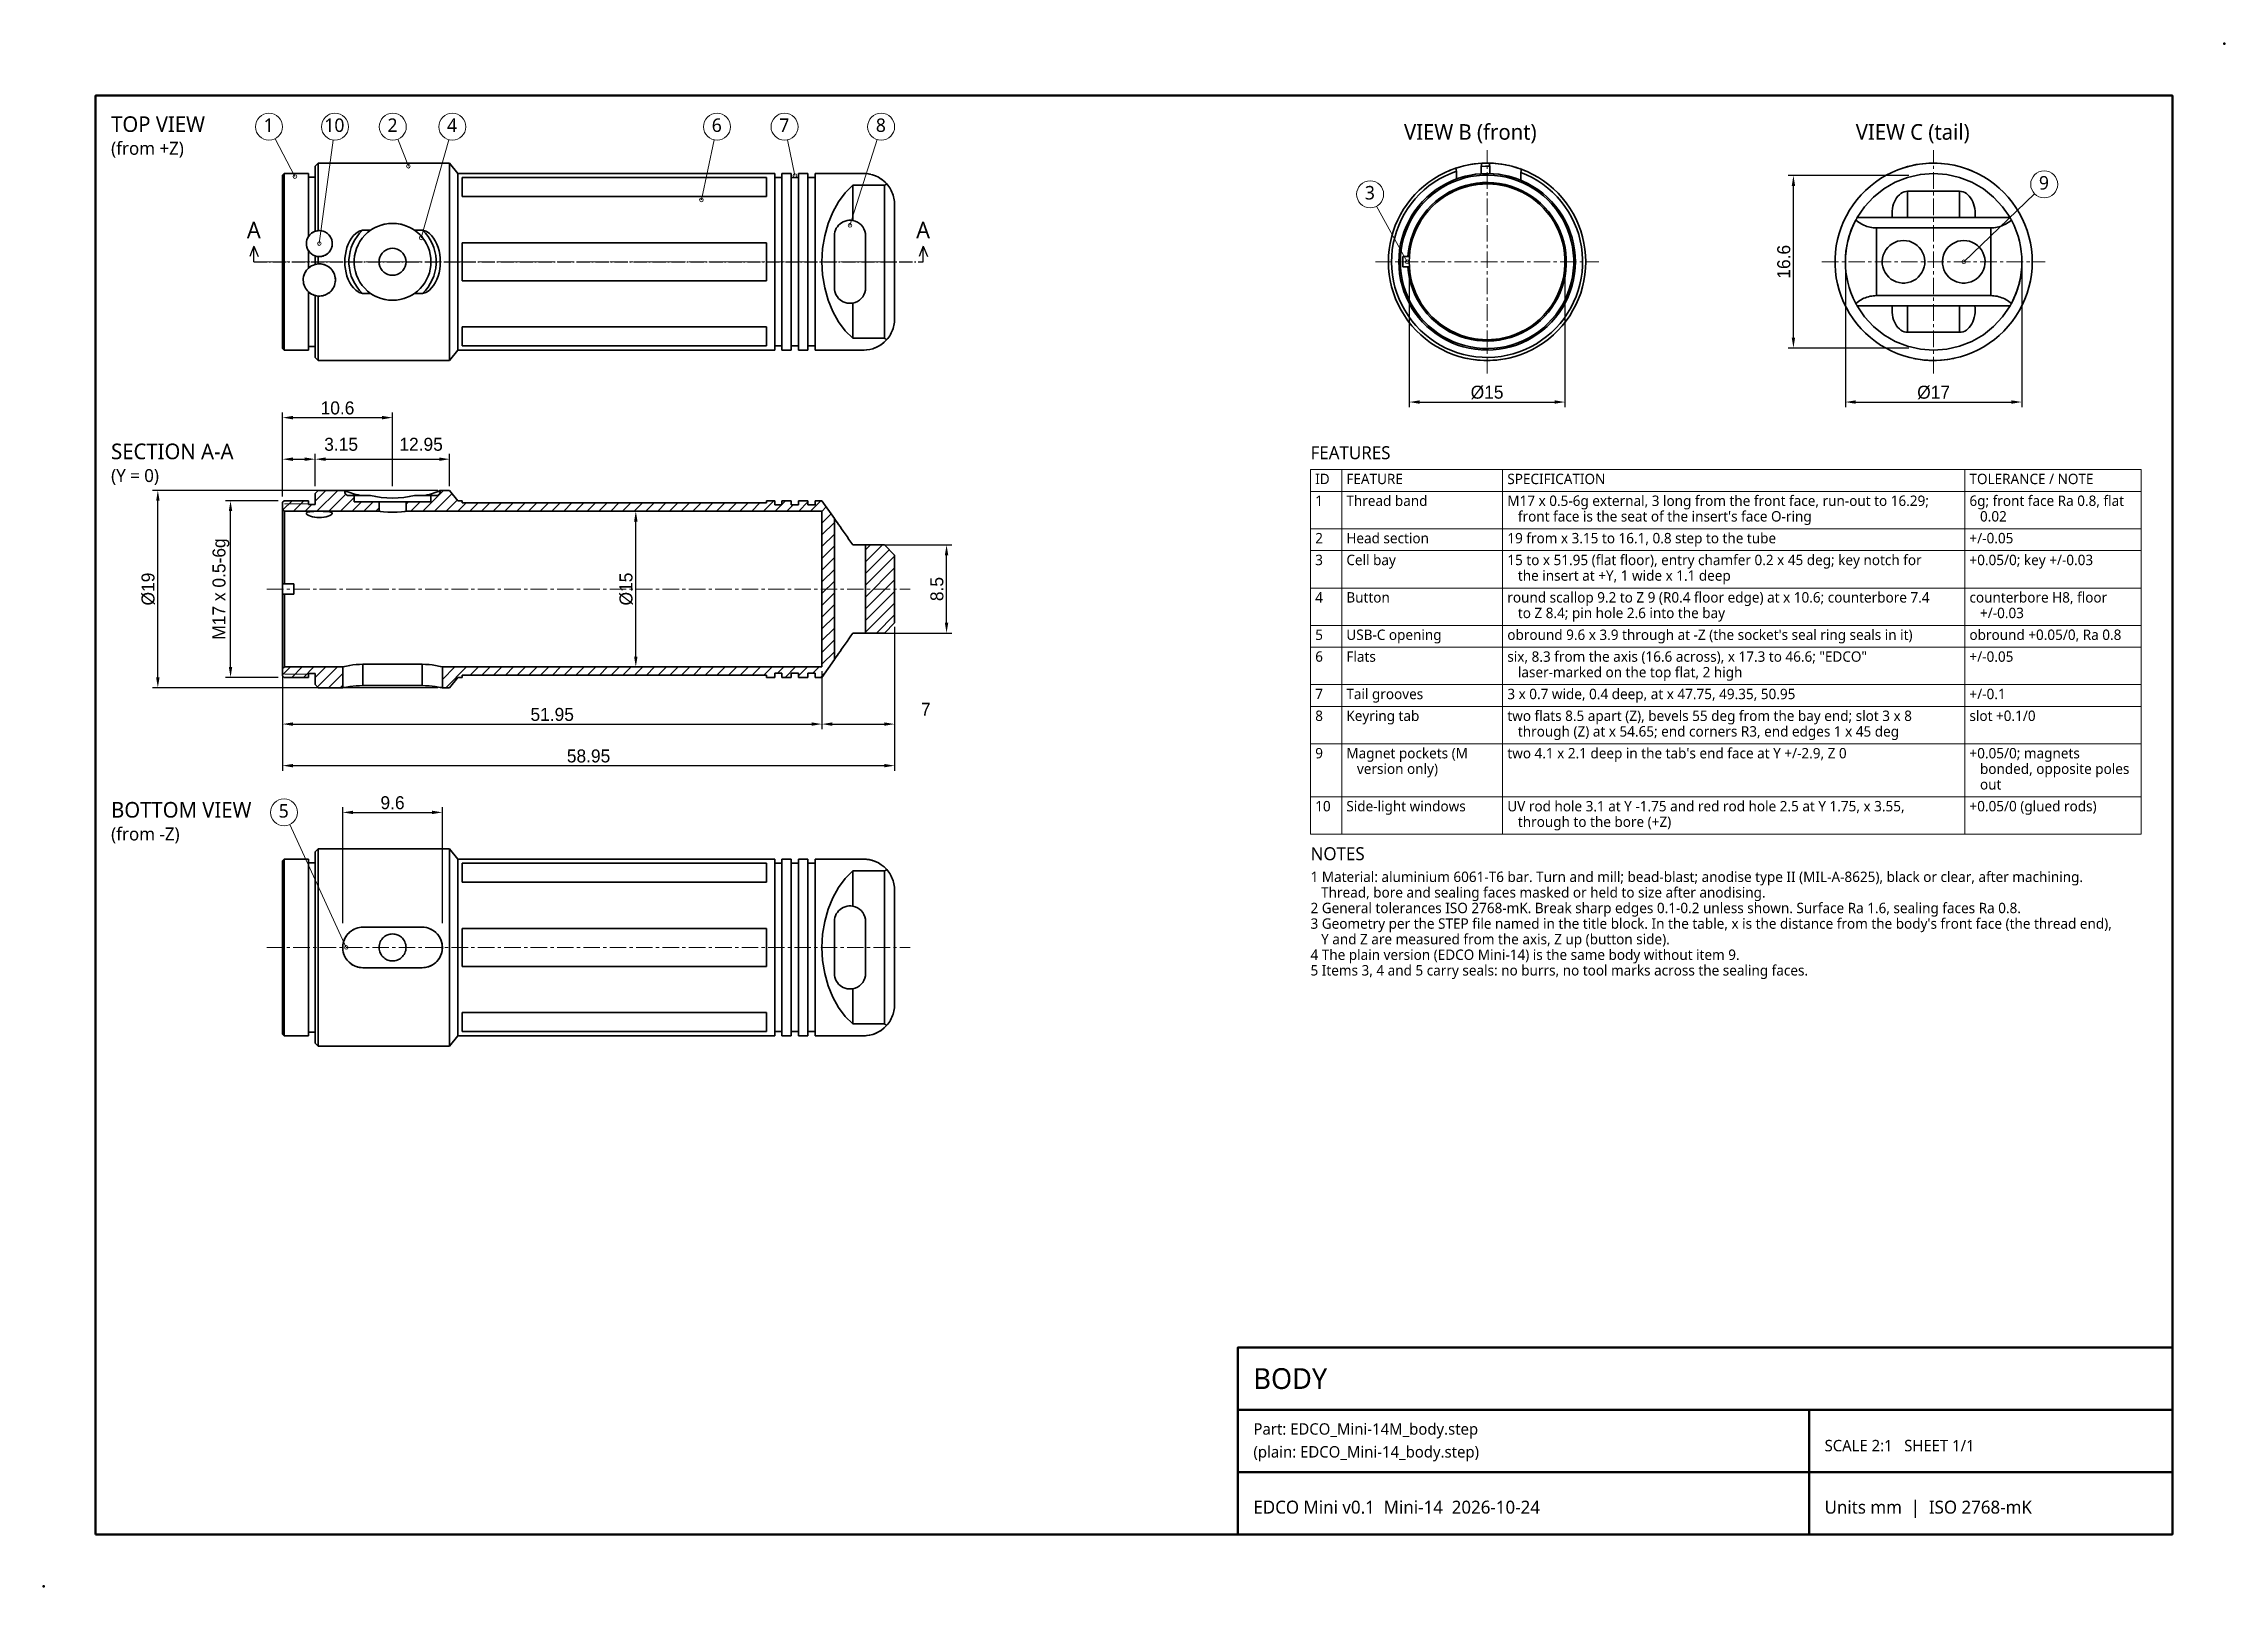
# Model space of a CAD drawing. Header units: millimetres. Extents: x 0 to 420, y 0 to 297.
import ezdxf

# ---------------------------------------------------------------- set-up
doc = ezdxf.new("R2010")
doc.units = ezdxf.units.MM
doc.linetypes.add('CENTER', pattern=[5.08, 3.175, -0.635, 0.635, -0.635])
doc.linetypes.add('DASHDOT', pattern=[3.556, 2.54, -0.508, 0, -0.508])
for name, color, linetype, lineweight in [('BORDER', 7, 'Continuous', 50), ('CENTER', 1, 'CENTER', 13), ('CUTLINE', 1, 'DASHDOT', 25), ('DIM', 5, 'Continuous', 13), ('HATCH', 8, 'Continuous', 9), ('TABLE', 7, 'Continuous', 18), ('TEXT', 7, 'Continuous', 18), ('VISIBLE', 7, 'Continuous', 35)]:
    doc.layers.add(name, color=color, linetype=linetype, lineweight=lineweight)
doc.styles.add('OpenSans', font='OpenSans-Regular.ttf')
doc.dimstyles.new('FK', dxfattribs={"dimtxt": 2.5, "dimasz": 2, "dimexe": 1, "dimexo": 0.8, "dimgap": 0.6, "dimtad": 1, "dimdec": 3, "dimlfac": 0.5, "dimdsep": 46, "dimcen": 2.5, "dimclrd": 5, "dimclre": 5, "dimclrt": 7, "dimazin": 3, "dimtfac": 1, "dimtmove": 0, "dimatfit": 3})

msp = doc.modelspace()

# ---------------------------------------------------------------- texts
at = {"layer": 'TEXT', "style": 'OpenSans'}
for s, height, p in [('TOP VIEW', 3, (13, 280)), ('1', 2.6, (42.3795, 280)), ('10', 2.6, (54.059, 280)), ('2', 2.6, (66.2295, 280)), ('4', 2.6, (77.6995, 280)), ('6', 2.6, (128.6795, 280)), ('7', 2.6, (141.6795, 280)), ('8', 2.6, (160.2795, 280)), ('VIEW B (front)', 3, (262, 278.5)), ('VIEW C (tail)', 3, (349, 278.5)), ('(from +Z)', 2.5, (13, 275.6)), ('3', 2.6, (254.4628, 267)), ('9', 2.6, (384.2775, 268.913)), ('A', 3.2, (39.1497, 259.536)), ('A', 3.2, (168.0497, 259.536)), ('SECTION A-A', 3, (13, 217)), ('FEATURES', 2.5, (244, 217)), ('(Y = 0)', 2.5, (13, 212.6)), ('FEATURE', 2, (250.9, 212.2)), ('SPECIFICATION', 2, (281.9, 212.2)), ('TOLERANCE / NOTE', 2, (370.9, 212.2)), ('ID', 2, (244.9, 212.2)), ('Thread band', 2, (250.9, 208)), ('M17 x 0.5-6g external, 3 long from the front face, run-out to 16.29;', 2, (281.9, 208)), ('6g; front face Ra 0.8, flat', 2, (370.9, 208)), ('1', 2, (244.9, 208)), ("   front face is the seat of the insert's face O-ring", 2, (281.9, 205)), ('   0.02', 2, (370.9, 205)), ('2', 2, (244.9, 200.8)), ('Head section', 2, (250.9, 200.8)), ('19 from x 3.15 to 16.1, 0.8 step to the tube', 2, (281.9, 200.8)), ('+/-0.05', 2, (370.9, 200.8)), ('3', 2, (244.9, 196.6)), ('Cell bay', 2, (250.9, 196.6)), ('15 to x 51.95 (flat floor), entry chamfer 0.2 x 45 deg; key notch for', 2, (281.9, 196.6)), ('+0.05/0; key +/-0.03', 2, (370.9, 196.6)), ('   the insert at +Y, 1 wide x 1.1 deep', 2, (281.9, 193.6)), ('4', 2, (244.9, 189.4)), ('Button', 2, (250.9, 189.4)), ('round scallop 9.2 to Z 9 (R0.4 floor edge) at x 10.6; counterbore 7.4', 2, (281.9, 189.4)), ('counterbore H8, floor', 2, (370.9, 189.4)), ('   to Z 8.4; pin hole 2.6 into the bay', 2, (281.9, 186.4)), ('   +/-0.03', 2, (370.9, 186.4)), ('5', 2, (244.9, 182.2)), ('USB-C opening', 2, (250.9, 182.2)), ("obround 9.6 x 3.9 through at -Z (the socket's seal ring seals in it)", 2, (281.9, 182.2)), ('obround +0.05/0, Ra 0.8', 2, (370.9, 182.2)), ('6', 2, (244.9, 178)), ('Flats', 2, (250.9, 178)), ('six, 8.3 from the axis (16.6 across), x 17.3 to 46.6; "EDCO"', 2, (281.9, 178)), ('   laser-marked on the top flat, 2 high', 2, (281.9, 175)), ('+/-0.05', 2, (370.9, 178)), ('7', 2, (244.9, 170.8)), ('Tail grooves', 2, (250.9, 170.8)), ('3 x 0.7 wide, 0.4 deep, at x 47.75, 49.35, 50.95', 2, (281.9, 170.8)), ('+/-0.1', 2, (370.9, 170.8)), ('8', 2, (244.9, 166.6)), ('Keyring tab', 2, (250.9, 166.6)), ('two flats 8.5 apart (Z), bevels 55 deg from the bay end; slot 3 x 8', 2, (281.9, 166.6)), ('slot +0.1/0', 2, (370.9, 166.6)), ('   through (Z) at x 54.65; end corners R3, end edges 1 x 45 deg', 2, (281.9, 163.6)), ('9', 2, (244.9, 159.4)), ('Magnet pockets (M', 2, (250.9, 159.4)), ("two 4.1 x 2.1 deep in the tab's end face at Y +/-2.9, Z 0", 2, (281.9, 159.4)), ('+0.05/0; magnets', 2, (370.9, 159.4)), ('   version only)', 2, (250.9, 156.4)), ('   bonded, opposite poles', 2, (370.9, 156.4)), ('10', 2, (244.9, 149.2)), ('Side-light windows', 2, (250.9, 149.2)), ('UV rod hole 3.1 at Y -1.75 and red rod hole 2.5 at Y 1.75, x 3.55,', 2, (281.9, 149.2)), ('+0.05/0 (glued rods)', 2, (370.9, 149.2)), ('   out', 2, (370.9, 153.4)), ('BOTTOM VIEW', 3, (13, 148)), ('5', 2.6, (45.2795, 148)), ('   through to the bore (+Z)', 2, (281.9, 146.2)), ('(from -Z)', 2.5, (13, 143.6)), ('NOTES', 2.5, (244, 139.8)), ('1 Material: aluminium 6061-T6 bar. Turn and mill; bead-blast; anodise type II (MIL-A-8625), black or clear, after machining.', 2, (244, 135.6)), ('   Thread, bore and sealing faces masked or held to size after anodising.', 2, (244, 132.6)), ('2 General tolerances ISO 2768-mK. Break sharp edges 0.1-0.2 unless shown. Surface Ra 1.6, sealing faces Ra 0.8.', 2, (244, 129.6)), ("3 Geometry per the STEP file named in the title block. In the table, x is the distance from the body's front face (the thread end),", 2, (244, 126.6)), ('4 The plain version (EDCO Mini-14) is the same body without item 9.', 2, (244, 120.6)), ('   Y and Z are measured from the axis, Z up (button side).', 2, (244, 123.6)), ('5 Items 3, 4 and 5 carry seals: no burrs, no tool marks across the sealing faces.', 2, (244, 117.6)), ('BODY', 4, (233, 38)), ('Part: EDCO_Mini-14M_body.step', 2.2, (233, 29.2)), ('(plain: EDCO_Mini-14_body.step)', 2.2, (233, 24.8)), ('SCALE 2:1   SHEET 1/1', 2.2, (343, 26)), ('EDCO Mini v0.1  Mini-14  2026-10-24', 2.5, (233, 14)), ('Units mm  |  ISO 2768-mK', 2.5, (343, 14))]:
    msp.add_text(s, height=height, dxfattribs=at).set_placement(p)

# ---------------------------------------------------------------- dimensions: what is measured, and where the dimension line sits
at = {"layer": 'DIM'}
for base, p1, p2 in [((337, 238.4), (360, 238.4), (360, 271.6)), ((173.9, 183.5), (161.1, 183.5), (161.1, 200.5))]:
    msp.add_linear_dim(base=base, p1=p1, p2=p2, angle=90, dimstyle='FK', dxfattribs=at).render()
for base, p1, p2 in [((263, 228), (263, 255), (293, 255)), ((347, 228), (347, 255), (381, 255))]:
    msp.add_linear_dim(base=base, p1=p1, p2=p2, text='%%c<>', dimstyle='FK', dxfattribs=at).render()
for base, p1, p2 in [((46, 225), (46, 209), (67.2, 211)), ((46, 158), (46, 175), (163.9, 185.5)), ((46, 166), (46, 177), (149.9, 177)), ((57.6, 149), (57.6, 126.9), (76.8, 126.9))]:
    msp.add_linear_dim(base=base, p1=p1, p2=p2, dimstyle='FK', dxfattribs=at).render()
for base, p1, p2, location in [((46, 217), (46, 209), (52.3, 211), (57.3, 219.85)), ((52.3, 217), (52.3, 211), (78.2, 211), (72.7, 219.85)), ((149.9, 166), (149.9, 177), (163.9, 185.5), (169.9, 168.85))]:
    msp.add_linear_dim(base=base, p1=p1, p2=p2, location=location, dimstyle='FK', override={"dimtmove": 2}, dxfattribs=at).render()
for base, p1, p2, text in [((22, 173), (76.7, 173), (76.7, 211), '%%c<>'), ((36, 175), (46, 175), (46, 209), 'M17 x 0.5-6g'), ((114.05, 177), (114.05, 177), (114.05, 207), '%%c<>')]:
    msp.add_linear_dim(base=base, p1=p1, p2=p2, angle=90, text=text, dimstyle='FK', dxfattribs=at).render()

# ---------------------------------------------------------------- linework, layer by layer
at = {"layer": 'BORDER'}
for p, q in [((230, 34), (410, 34)), ((340, 10), (340, 34)), ((230, 22), (410, 22))]:
    msp.add_line(p, q, dxfattribs=at)
for points in [[(10, 10), (410, 10), (410, 287), (10, 287)], [(230, 10), (410, 10), (410, 46), (230, 46)]]:
    msp.add_lwpolyline(points, close=True, dxfattribs=at)
for p in [(420, 297), (0, 0)]:
    msp.add_point(p, dxfattribs=at)
at = {"layer": 'CENTER'}
for p, q in [((278, 233.5), (278, 276.5)), ((364, 233.5), (364, 276.5)), ((43, 255), (166.9, 255)), ((256.5, 255), (299.5, 255)), ((342.5, 255), (385.5, 255)), ((43, 192), (166.9, 192)), ((43, 123), (166.9, 123))]:
    msp.add_line(p, q, dxfattribs=at)
at = {"layer": 'CUTLINE'}
for p, q in [((40.5, 258), (39.7, 256)), ((40.5, 255), (40.5, 258)), ((40.5, 258), (41.3, 256)), ((169.4, 258), (168.6, 256)), ((169.4, 255), (169.4, 258)), ((169.4, 258), (170.2, 256)), ((40.5, 255), (169.4, 255))]:
    msp.add_line(p, q, dxfattribs=at)
at = {"layer": 'DIM'}
for p, q in [((48.4, 271.4), (44.601, 278.694)), ((53.1, 258.5), (55.7564, 278.4228)), ((70.25, 273.4), (68.2046, 278.5816)), ((72.72, 259.6), (78.0181, 278.4965)), ((126.7, 266.9), (129.1589, 278.4569)), ((144.7, 271.6), (143.2411, 278.4569)), ((155.3, 262), (160.5171, 278.5207)), ((262.6, 255), (256.7318, 265.7194)), ((369.8, 255), (383.4245, 268.1102)), ((58.3, 123), (47.3896, 146.6393))]:
    msp.add_line(p, q, dxfattribs=at)
for centre, radius in [((43.4, 281), 2.6), ((56.1, 281), 2.6), ((67.25, 281), 2.6), ((78.72, 281), 2.6), ((129.7, 281), 2.6), ((142.7, 281), 2.6), ((161.3, 281), 2.6), ((70.25, 273.4), 0.35), ((48.4, 271.4), 0.35), ((144.7, 271.6), 0.35), ((255.4833, 268), 2.6), ((385.298, 269.913), 2.6), ((126.7, 266.9), 0.35), ((155.3, 262), 0.35), ((53.1, 258.5), 0.35), ((72.72, 259.6), 0.35), ((262.6, 255), 0.35), ((369.8, 255), 0.35), ((46.3, 149), 2.6), ((58.3, 123), 0.35)]:
    msp.add_circle(centre, radius, dxfattribs=at)
at = {"layer": 'HATCH'}
for p, q in [((52.3, 208.9177), (54.3823, 211)), ((52.6451, 207), (56.6451, 211)), ((54.9078, 207), (58.1974, 210.2896)), ((73.0098, 207), (77.0098, 211)), ((75.2725, 207), (78.6767, 210.4042)), ((46.0741, 207.2173), (47.8569, 209)), ((46.4, 208.3866), (51, 208.3866)), ((48.1196, 207), (50.1196, 209)), ((50.3823, 207), (51.6689, 208.2866)), ((57.1706, 207), (59.8, 209.6294)), ((59.4333, 207), (61.2333, 208.8)), ((61.696, 207), (63.496, 208.8)), ((63.9588, 207), (64.6, 207.6412)), ((69.8, 208.3157), (70.2843, 208.8)), ((70.747, 207), (72.547, 208.8)), ((77.5352, 207), (79.6823, 209.1471)), ((79.798, 207), (81.398, 208.6)), ((82.0607, 207), (83.6607, 208.6)), ((84.3235, 207), (85.9235, 208.6)), ((86.5862, 207), (88.1862, 208.6)), ((88.8489, 207), (90.4489, 208.6)), ((91.1117, 207), (92.7117, 208.6)), ((93.3744, 207), (94.9744, 208.6)), ((95.6372, 207), (97.2372, 208.6)), ((97.8999, 207), (99.4999, 208.6)), ((100.1627, 207), (101.7627, 208.6)), ((102.4254, 207), (104.0254, 208.6)), ((104.6881, 207), (106.2881, 208.6)), ((106.9509, 207), (108.5509, 208.6)), ((109.2136, 207), (110.8136, 208.6)), ((111.4764, 207), (113.0764, 208.6)), ((113.7391, 207), (115.3391, 208.6)), ((116.0018, 207), (117.6018, 208.6)), ((118.2646, 207), (119.8646, 208.6)), ((120.5273, 207), (122.1273, 208.6)), ((122.7901, 207), (124.3901, 208.6)), ((125.0528, 207), (126.6528, 208.6)), ((127.3156, 207), (128.9156, 208.6)), ((129.5783, 207), (131.1783, 208.6)), ((131.841, 207), (133.441, 208.6)), ((134.1038, 207), (135.7038, 208.6)), ((136.3665, 207), (137.9665, 208.6)), ((138.6293, 207), (140.6293, 209)), ((140.892, 207), (142.092, 208.2)), ((142.2, 208.308), (142.892, 209)), ((143.1547, 207), (144.3547, 208.2)), ((145.4175, 207), (147.2, 208.7825)), ((147.6802, 207), (149.6802, 209)), ((149.9, 206.957), (150.7414, 207.7984)), ((149.9, 204.6943), (151.6733, 206.4675)), ((149.9, 202.4315), (152.3, 204.8315)), ((149.9, 200.1688), (152.3, 202.5688)), ((149.9, 197.9061), (152.3, 200.3061)), ((149.9, 195.6433), (152.3, 198.0433)), ((158.3, 197.2551), (161.5449, 200.5)), ((158.3, 199.5178), (159.2822, 200.5)), ((158.3, 194.9924), (162.8638, 199.5562)), ((158.3, 192.7296), (163.9, 198.3296)), ((149.9, 193.3806), (152.3, 195.7806)), ((149.9, 191.1178), (152.3, 193.5178)), ((158.3, 190.4669), (163.9, 196.0669)), ((158.3, 188.2041), (163.9, 193.8041)), ((149.9, 188.8551), (152.3, 191.2551)), ((158.3, 185.9414), (163.9, 191.5414)), ((158.3, 183.6786), (163.9, 189.2786)), ((149.9, 186.5924), (152.3, 188.9924)), ((149.9, 184.3296), (152.3, 186.7296)), ((160.3841, 183.5), (163.9, 187.0159)), ((149.9, 182.0669), (152.3, 184.4669)), ((149.9, 179.8041), (152.3, 182.2041)), ((46, 175.4648), (47.5352, 177)), ((47.798, 175), (49.798, 177)), ((50.0607, 175), (52.0607, 177)), ((52.3, 174.9765), (54.3235, 177)), ((52.7431, 173.1569), (56.5862, 177)), ((76.8, 174.5864), (79.2136, 177)), ((76.8, 176.8491), (76.9509, 177)), ((77.4764, 173), (81.4764, 177)), ((82.1391, 175.4), (83.7391, 177)), ((84.4018, 175.4), (86.0018, 177)), ((86.6646, 175.4), (88.2646, 177)), ((88.9273, 175.4), (90.5273, 177)), ((91.1901, 175.4), (92.7901, 177)), ((93.4528, 175.4), (95.0528, 177)), ((95.7156, 175.4), (97.3156, 177)), ((97.9783, 175.4), (99.5783, 177)), ((100.241, 175.4), (101.841, 177)), ((102.5038, 175.4), (104.1038, 177)), ((104.7665, 175.4), (106.3665, 177)), ((107.0293, 175.4), (108.6293, 177)), ((109.292, 175.4), (110.892, 177)), ((111.5547, 175.4), (113.1547, 177)), ((113.8175, 175.4), (115.4175, 177)), ((116.0802, 175.4), (117.6802, 177)), ((118.343, 175.4), (119.943, 177)), ((120.6057, 175.4), (122.2057, 177)), ((122.8685, 175.4), (124.4685, 177)), ((125.1312, 175.4), (126.7312, 177)), ((127.3939, 175.4), (128.9939, 177)), ((129.6567, 175.4), (131.2567, 177)), ((131.9194, 175.4), (133.5194, 177)), ((134.1822, 175.4), (135.7822, 177)), ((136.4449, 175.4), (138.0449, 177)), ((138.7076, 175.4), (140.3076, 177)), ((141.3704, 175.8), (142.5704, 177)), ((142.8331, 175), (144.8331, 177)), ((145.4, 175.3041), (147.0959, 177)), ((148.1586, 175.8), (149.3586, 177)), ((149.9, 177.5414), (152.3, 179.9414)), ((46.4, 175.6134), (51, 175.6134)), ((54.8489, 173), (57.6, 175.7511)), ((57.1117, 173), (57.6, 173.4883)), ((140.5704, 175), (140.8, 175.2296)), ((149.6214, 175), (150.5508, 175.9295))]:
    msp.add_line(p, q, dxfattribs=at)
at = {"layer": 'TABLE'}
for p, q in [((244, 215), (404, 215)), ((244, 215), (244, 144.8)), ((250, 215), (250, 144.8)), ((281, 215), (281, 144.8)), ((370, 215), (370, 144.8)), ((404, 215), (404, 144.8)), ((244, 210.8), (404, 210.8)), ((244, 203.6), (404, 203.6)), ((244, 199.4), (404, 199.4)), ((244, 192.2), (404, 192.2)), ((244, 185), (404, 185)), ((244, 180.8), (404, 180.8)), ((244, 173.6), (404, 173.6)), ((244, 169.4), (404, 169.4)), ((244, 162.2), (404, 162.2)), ((244, 152), (404, 152)), ((244, 144.8), (404, 144.8))]:
    msp.add_line(p, q, dxfattribs=at)
at = {"layer": 'VISIBLE'}
for points in [[(52.3, 273.4), (52.9, 274)], [(52.3, 273.4), (52.3, 273.3272), (52.3, 273.1092), (52.3, 272.7478), (52.3, 272.246), (52.3, 271.6075), (52.3, 270.8376), (52.3, 269.9422), (52.3, 268.9286), (52.3, 267.8046), (52.3, 266.5793), (52.3, 265.2623), (52.3, 263.864), (52.3, 262.3956), (52.3, 260.8685)], [(52.9, 274), (52.9, 273.9243), (52.9, 273.6979), (52.9, 273.3225), (52.9, 272.8012), (52.9, 272.138), (52.9, 271.3384), (52.9, 270.4086), (52.9, 269.356), (52.9, 268.1891), (52.9, 266.9171), (52.9, 265.5502), (52.9, 264.0992), (52.9, 262.5758), (52.9, 260.992)], [(52.9, 274), (78.2, 274)], [(78.2, 274), (78.2, 273.5236), (78.2, 272.1184), (78.2, 269.8548), (78.2, 266.8463), (78.2, 263.2438), (78.2, 259.2279), (78.2, 255), (78.2, 250.7721), (78.2, 246.7562), (78.2, 243.1537), (78.2, 240.1452), (78.2, 237.8816), (78.2, 236.4764), (78.2, 236)], [(78.2, 274), (79.8, 272)], [(259, 255), (259.0371, 256.1867), (259.1482, 257.3687), (259.333, 258.5415), (259.5906, 259.7005), (259.9201, 260.8411), (260.3203, 261.9589), (260.7894, 263.0496), (261.3258, 264.1088), (261.9272, 265.1324), (262.5914, 266.1165), (263.3158, 267.0571), (264.0975, 267.9507), (264.9335, 268.7938), (265.8206, 269.5829), (266.7552, 270.3151), (267.7336, 270.9876), (268.7522, 271.5975), (269.8069, 272.1427), (270.8936, 272.621), (272.008, 273.0304)], [(272.0032, 273.0288), (272.008, 273.0304)], [(274.5, 273.6748), (273.4994, 273.4593), (272.7136, 273.2498), (272.008, 273.0304)], [(272.008, 273.0304), (272.0503, 272.7294), (272.1315, 272.439)], [(272.8617, 273.292), (272.2063, 273.0951)], [(272.8617, 273.292), (272.2063, 273.0951)], [(273.4084, 273.4369), (273.2731, 273.4026)], [(273.4084, 273.4369), (273.2731, 273.4026)], [(274.1912, 273.6143), (274.1912, 273.6143)], [(274.1912, 273.6143), (274.1912, 273.6143)], [(275.0205, 273.7649), (274.4395, 273.6634)], [(275.0205, 273.7649), (274.4395, 273.6634)], [(276.992, 273.9732), (276.2902, 273.9229), (275.5012, 273.835), (274.5, 273.6748)], [(275.2505, 273.8), (275.1423, 273.7839)], [(275.2505, 273.8), (275.1423, 273.7839)], [(275.2505, 273.8), (276.2811, 273.9221)], [(276.8685, 273.3652), (276.9492, 273.6689), (276.992, 273.9732)], [(276.8685, 273.3652), (277.6865, 273.3973), (278.505, 273.3931)], [(276.8685, 271.9623), (276.8685, 273.3652)], [(276.992, 273.9732), (277.699, 273.9976), (278.4065, 273.9957)], [(276.9945, 273.9734), (277, 273.9737)], [(278.4039, 273.9957), (278.4065, 273.9957)], [(281.5, 273.6748), (280.8414, 273.7863), (280.2291, 273.8688), (279.2416, 273.9594), (278.4065, 273.9957)], [(278.4065, 273.9957), (278.4407, 273.694), (278.505, 273.3931)], [(278.4065, 273.9957), (279.5376, 273.9377), (280.618, 273.8188)], [(278.505, 271.9925), (278.505, 273.3931)], [(280.6393, 273.8158), (280.665, 273.8122)], [(280.7317, 273.8026), (280.7495, 273.8)], [(280.7495, 273.8), (281.5549, 273.6645)], [(280.7495, 273.8), (281.5549, 273.6645)], [(284.5935, 272.8192), (283.7434, 273.1111), (282.7683, 273.3919), (282.1601, 273.539), (281.5, 273.6748)], [(281.5642, 273.6627), (281.5829, 273.6591)], [(281.5642, 273.6627), (281.5829, 273.6591)], [(281.797, 273.6167), (282.2984, 273.5074)], [(281.797, 273.6167), (282.2984, 273.5074)], [(282.6962, 273.4105), (283.0033, 273.3294)], [(282.6962, 273.4105), (283.0033, 273.3294)], [(283.1216, 273.2967), (283.1216, 273.2967)], [(283.1216, 273.2967), (283.1216, 273.2967)], [(283.4877, 273.1903), (283.684, 273.1299)], [(283.4877, 273.1903), (283.684, 273.1299)], [(283.7779, 273.1002), (283.9928, 273.0302), (284.0578, 273.0084), (284.0828, 273)], [(283.7779, 273.1002), (283.9928, 273.0302), (284.0578, 273.0084), (284.0828, 273)], [(383, 255), (382.9602, 256.2299), (382.8408, 257.4546), (382.6424, 258.669), (382.3658, 259.868), (382.0122, 261.0466), (381.583, 262.1999), (381.0801, 263.3229), (380.5055, 264.411), (379.8617, 265.4597), (379.1514, 266.4645), (378.3775, 267.4212), (377.5434, 268.3258), (376.6524, 269.1745), (375.7083, 269.9638), (374.7152, 270.6903), (373.6771, 271.351), (372.5984, 271.9431), (371.4836, 272.4641), (370.3375, 272.9119), (369.1648, 273.2846), (367.9704, 273.5805), (366.7593, 273.7986), (365.5367, 273.9378), (364.3077, 273.9975), (363.0773, 273.9776), (361.8508, 273.8781), (360.6334, 273.6994), (359.43, 273.4422), (358.2458, 273.1077), (357.0858, 272.6973), (355.9548, 272.2126), (354.8575, 271.6558), (353.7985, 271.029), (352.7824, 270.3351), (351.8132, 269.5768), (350.8952, 268.7574), (350.0322, 267.8803), (349.2278, 266.9491), (348.4853, 265.9679), (347.8079, 264.9406), (347.1984, 263.8716), (346.6594, 262.7655), (346.1931, 261.6267), (345.8015, 260.4602), (345.4862, 259.2707), (345.2486, 258.0634), (345.0896, 256.8432), (345.01, 255.6153), (345.01, 254.3847), (345.0896, 253.1568), (345.2486, 251.9366), (345.4862, 250.7293), (345.8015, 249.5398), (346.1931, 248.3733), (346.6594, 247.2345), (347.1984, 246.1284), (347.8079, 245.0594), (348.4853, 244.0321), (349.2278, 243.0509), (350.0322, 242.1197), (350.8952, 241.2426), (351.8132, 240.4232), (352.7824, 239.6649), (353.7985, 238.971), (354.8575, 238.3442), (355.9548, 237.7874), (357.0858, 237.3027), (358.2458, 236.8923), (359.43, 236.5578), (360.6334, 236.3006), (361.8508, 236.1219), (363.0773, 236.0224), (364.3077, 236.0025), (365.5367, 236.0622), (366.7593, 236.2014), (367.9704, 236.4195), (369.1648, 236.7154), (370.3375, 237.0881), (371.4836, 237.5359), (372.5984, 238.0569), (373.6771, 238.649), (374.7152, 239.3097), (375.7083, 240.0362), (376.6524, 240.8255), (377.5434, 241.6742), (378.3775, 242.5788), (379.1514, 243.5355), (379.8617, 244.5403), (380.5055, 245.589), (381.0801, 246.6771), (381.583, 247.8001), (382.0122, 248.9534), (382.3658, 250.132), (382.6424, 251.331), (382.8408, 252.5454), (382.9602, 253.7701), (383, 255)], [(361.2505, 273.8), (360.5813, 273.6899), (359.9731, 273.5684), (358.9589, 273.319), (358.2402, 273.1059), (358.0128, 273.032), (357.9439, 273.009), (357.9172, 273)], [(361.2505, 273.8), (360.5813, 273.6899), (359.9731, 273.5684), (358.9589, 273.319), (358.2402, 273.1059), (358.0128, 273.032), (357.9439, 273.009), (357.9172, 273)], [(360.4171, 273.6591), (360.5, 273.6748)], [(366.7495, 273.8), (366.0932, 273.8843), (365.4112, 273.9475), (364.7105, 273.9867), (364, 274), (363.2895, 273.9867), (362.5888, 273.9475), (361.9068, 273.8843), (361.2505, 273.8)], [(367.4976, 273.6753), (367.5, 273.6748)], [(46, 271.7), (46.3, 272)], [(46, 271.7), (46, 271.2813), (46, 270.0462), (46, 268.0566), (46, 265.4123), (46, 262.2459), (46, 258.7161), (46, 255), (46, 251.2839), (46, 247.7541), (46, 244.5877), (46, 241.9434), (46, 239.9538), (46, 238.7187), (46, 238.3)], [(46.3, 272), (46.3, 271.5738), (46.3, 270.3165), (46.3, 268.2911), (46.3, 265.5993), (46.3, 262.376), (46.3, 258.7829), (46.3, 255), (46.3, 251.2171), (46.3, 247.624), (46.3, 244.4007), (46.3, 241.7089), (46.3, 239.6835), (46.3, 238.4262), (46.3, 238)], [(46.3, 272), (51, 272)], [(51, 272), (51, 271.9289), (51, 271.7161), (51, 271.3634), (51, 270.8739), (51, 270.2515), (51, 269.5015), (51, 268.6301), (51, 267.6447), (51, 266.5535), (51, 265.3656), (51, 264.091), (51, 262.7403), (51, 261.3248), (51, 259.8565)], [(51, 271.2866), (52.3, 271.2866)], [(79.8, 272), (79.8, 271.5738), (79.8, 270.3165), (79.8, 268.2911), (79.8, 265.5993), (79.8, 262.376), (79.8, 258.7829), (79.8, 255), (79.8, 251.2171), (79.8, 247.624), (79.8, 244.4007), (79.8, 241.7089), (79.8, 239.6835), (79.8, 238.4262), (79.8, 238)], [(79.8, 272), (140.8, 272)], [(80.6, 271.2091), (80.6, 271.0421), (80.6, 270.8597), (80.6, 270.662), (80.6, 270.4493), (80.6, 270.2216), (80.6, 269.9792), (80.6, 269.7224), (80.6, 269.4514), (80.6, 269.1665), (80.6, 268.8679), (80.6, 268.556), (80.6, 268.231), (80.6, 267.8932), (80.6, 267.543)], [(80.6, 271.2091), (139.2, 271.2091)], [(139.2, 271.2091), (139.2, 271.0421), (139.2, 270.8597), (139.2, 270.662), (139.2, 270.4493), (139.2, 270.2216), (139.2, 269.9792), (139.2, 269.7224), (139.2, 269.4514), (139.2, 269.1665), (139.2, 268.8679), (139.2, 268.556), (139.2, 268.231), (139.2, 267.8932), (139.2, 267.543)], [(140.8, 272), (140.8, 271.5738), (140.8, 270.3165), (140.8, 268.2911), (140.8, 265.5993), (140.8, 262.376), (140.8, 258.7829), (140.8, 255), (140.8, 251.2171), (140.8, 247.624), (140.8, 244.4007), (140.8, 241.7089), (140.8, 239.6835), (140.8, 238.4262), (140.8, 238)], [(140.8, 271.2), (142.2, 271.2)], [(142.2, 272), (142.2, 271.5738), (142.2, 270.3165), (142.2, 268.2911), (142.2, 265.5993), (142.2, 262.376), (142.2, 258.7829), (142.2, 255), (142.2, 251.2171), (142.2, 247.624), (142.2, 244.4007), (142.2, 241.7089), (142.2, 239.6835), (142.2, 238.4262), (142.2, 238)], [(142.2, 272), (144, 272)], [(144, 272), (144, 271.5738), (144, 270.3165), (144, 268.2911), (144, 265.5993), (144, 262.376), (144, 258.7829), (144, 255), (144, 251.2171), (144, 247.624), (144, 244.4007), (144, 241.7089), (144, 239.6835), (144, 238.4262), (144, 238)], [(144, 271.2), (145.4, 271.2)], [(145.4, 272), (145.4, 271.5738), (145.4, 270.3165), (145.4, 268.2911), (145.4, 265.5993), (145.4, 262.376), (145.4, 258.7829), (145.4, 255), (145.4, 251.2171), (145.4, 247.624), (145.4, 244.4007), (145.4, 241.7089), (145.4, 239.6835), (145.4, 238.4262), (145.4, 238)], [(145.4, 272), (147.2, 272)], [(147.2, 272), (147.2, 271.5738), (147.2, 270.3165), (147.2, 268.2911), (147.2, 265.5993), (147.2, 262.376), (147.2, 258.7829), (147.2, 255), (147.2, 251.2171), (147.2, 247.624), (147.2, 244.4007), (147.2, 241.7089), (147.2, 239.6835), (147.2, 238.4262), (147.2, 238)], [(147.2, 271.2), (148.6, 271.2)], [(148.6, 272), (148.6, 271.5738), (148.6, 270.3165), (148.6, 268.2911), (148.6, 265.5993), (148.6, 262.376), (148.6, 258.7829), (148.6, 255), (148.6, 251.2171), (148.6, 247.624), (148.6, 244.4007), (148.6, 241.7089), (148.6, 239.6835), (148.6, 238.4262), (148.6, 238)], [(157.9, 272), (148.6, 272)], [(155.8518, 269.7224), (154.3818, 268.2911), (153.0776, 266.5629), (151.9684, 264.5764), (151.0788, 262.376), (150.4288, 260.0108), (150.033, 257.5337), (149.9, 255), (150.033, 252.4663), (150.4288, 249.9892), (151.0788, 247.624), (151.9684, 245.4236), (153.0776, 243.4371), (154.3818, 241.7089), (155.8518, 240.2776)], [(155.8518, 269.7224), (161.92, 269.7224)], [(155.8518, 269.7224), (155.8518, 262.9488)], [(157.9, 272), (158.4821, 271.9717), (159.0634, 271.8861), (159.6418, 271.7416), (160.213, 271.5362), (160.7718, 271.2681), (161.3219, 270.9286), (161.8627, 270.5052), (162.1278, 270.2574), (162.3876, 269.9827)], [(159.2483, 271.8465), (158.8527, 271.9239), (158.4543, 271.9743)], [(159.3989, 271.8098), (159.394, 271.811)], [(159.6304, 271.7451), (159.6304, 271.7451)], [(159.6353, 271.7436), (159.6353, 271.7436)], [(159.6401, 271.7421), (159.6401, 271.7421)], [(159.6455, 271.7405), (159.6455, 271.7405)], [(159.6508, 271.7389), (159.6508, 271.7389)], [(159.6562, 271.7372), (159.6561, 271.7372)], [(160.0956, 271.5839), (160.0575, 271.5987)], [(162.3876, 269.9827), (162.1209, 270.2642), (161.8434, 270.5221), (161.5566, 270.757), (161.262, 270.9696)], [(161.92, 269.7224), (161.9531, 269.7415), (161.9863, 269.7605), (162.0195, 269.7794), (162.0528, 269.7983), (162.0861, 269.8171), (162.1194, 269.8358), (162.1528, 269.8544), (162.1862, 269.8729), (162.2196, 269.8914), (162.2532, 269.9098), (162.2867, 269.9281), (162.3203, 269.9464), (162.3539, 269.9646), (162.3876, 269.9827)], [(161.92, 269.7224), (161.92, 240.2776)], [(162.3876, 269.9827), (162.5879, 269.7447), (162.7757, 269.4968), (162.9504, 269.2394), (163.1115, 268.9733), (163.2586, 268.6992), (163.3912, 268.4179), (163.5092, 268.1301), (163.612, 267.8365), (163.6995, 267.538), (163.7714, 267.2354), (163.8276, 266.9295), (163.8678, 266.621), (163.8919, 266.3109), (163.9, 266)], [(284.5935, 272.8192), (285.7212, 272.3604), (286.8172, 271.8302), (287.877, 271.231), (288.8962, 270.5651), (289.8707, 269.8353), (290.7964, 269.0446), (291.6696, 268.1962), (292.4867, 267.2937), (293.2443, 266.3407), (293.9393, 265.3411), (294.5689, 264.299), (295.1304, 263.2188), (295.6216, 262.1048), (296.0405, 260.9617), (296.3852, 259.794), (296.6545, 258.6067), (296.8472, 257.4046), (296.9625, 256.1926), (297, 254.9757), (296.9594, 253.7589), (296.841, 252.5472), (296.6453, 251.3456), (296.3729, 250.159), (296.0252, 248.9923), (295.6034, 247.8502), (295.1094, 246.7375), (294.5451, 245.6587), (293.9129, 244.6182), (293.2153, 243.6204), (292.4553, 242.6693), (291.6359, 241.7689), (290.7605, 240.9227), (289.8327, 240.1344), (288.8564, 239.4071), (287.8355, 238.7438), (286.7742, 238.1473), (285.6768, 237.6199), (284.548, 237.164), (283.3922, 236.7812), (282.2144, 236.4733), (281.0192, 236.2414), (279.8116, 236.0866), (278.5966, 236.0094), (277.3791, 236.0101), (276.1642, 236.0889), (274.9568, 236.2453), (273.762, 236.4787), (272.5845, 236.7881), (271.4292, 237.1724), (270.301, 237.6298), (269.2043, 238.1585), (268.1438, 238.7564), (267.1237, 239.421), (266.1483, 240.1495), (265.2215, 240.939), (264.3472, 241.7863), (263.529, 242.6878), (262.7702, 243.6399), (262.0739, 244.6386), (261.443, 245.6798), (260.8801, 246.7593), (260.3875, 247.8727), (259.9672, 249.0153), (259.6209, 250.1825), (259.3501, 251.3694), (259.1559, 252.5713), (259.039, 253.7832), (259, 255)], [(284.495, 272.2155), (285.6139, 271.7508), (286.6997, 271.2134), (287.7478, 270.6058), (288.7537, 269.9304), (289.7129, 269.1904), (290.6214, 268.3888), (291.4752, 267.5292), (292.2705, 266.6152), (293.0039, 265.6509), (293.6723, 264.6404), (294.2728, 263.5882), (294.8027, 262.4987), (295.2597, 261.3766), (295.642, 260.227), (295.9477, 259.0546), (296.1756, 257.8647), (296.3247, 256.6624), (296.3944, 255.4529), (296.3844, 254.2414), (296.2946, 253.0331), (296.1255, 251.8335), (295.8778, 250.6475), (295.5526, 249.4804), (295.1513, 248.3373), (294.6757, 247.223), (294.1277, 246.1425), (293.5099, 245.1003), (292.8248, 244.1011), (292.0754, 243.1491), (291.265, 242.2485), (290.397, 241.4032), (289.4754, 240.6168), (288.504, 239.8928), (287.487, 239.2343), (286.4289, 238.6442), (285.3343, 238.1249), (284.2079, 237.6788), (283.0545, 237.3079), (281.8793, 237.0136), (280.6872, 236.7973), (279.4834, 236.6599), (278.2733, 236.602), (277.0619, 236.6239), (275.8547, 236.7255), (274.6567, 236.9063), (273.4732, 237.1655), (272.3094, 237.5021), (271.1702, 237.9145), (270.0606, 238.401), (268.9855, 238.9595), (267.9494, 239.5875), (266.9569, 240.2823), (266.0123, 241.041), (265.1196, 241.8601), (264.2828, 242.7363), (263.5055, 243.6656), (262.791, 244.644), (262.1425, 245.6673), (261.5627, 246.7311), (261.0541, 247.8308), (260.6191, 248.9615), (260.2594, 250.1184), (259.9766, 251.2965), (259.7719, 252.4906), (259.6463, 253.6956), (259.6002, 254.9063), (259.634, 256.1174), (259.7473, 257.3236), (259.9398, 258.5198), (260.2106, 259.7007), (260.5585, 260.8612), (260.982, 261.9963), (261.4793, 263.101), (262.0482, 264.1707), (262.6863, 265.2006), (263.3908, 266.1862), (264.1587, 267.1234), (264.9865, 268.008), (265.8707, 268.8362), (266.8076, 269.6044), (267.7929, 270.3093), (268.8226, 270.9479), (269.892, 271.5173), (270.9965, 272.015), (272.1315, 272.439)], [(261, 255), (261.0396, 256.1601), (261.1583, 257.3148), (261.3556, 258.4588), (261.6304, 259.5865), (261.9816, 260.693), (262.4074, 261.7728), (262.906, 262.8211), (263.4749, 263.8329), (264.1115, 264.8036), (264.8129, 265.7285), (265.5758, 266.6034), (266.3966, 267.4242), (267.2715, 268.1871), (268.1964, 268.8885), (269.1671, 269.5251), (270.1789, 270.094), (271.2272, 270.5926), (272.307, 271.0184), (273.4135, 271.3696), (274.5412, 271.6444), (275.6852, 271.8417), (276.8399, 271.9604), (278, 272), (279.1601, 271.9604), (280.3148, 271.8417), (281.4588, 271.6444), (282.5865, 271.3696), (283.693, 271.0184), (284.7728, 270.5926), (285.8211, 270.094), (286.8329, 269.5251), (287.8036, 268.8885), (288.7285, 268.1871), (289.6034, 267.4242), (290.4242, 266.6034), (291.1871, 265.7285), (291.8885, 264.8036), (292.5251, 263.8329), (293.094, 262.8211), (293.5926, 261.7728), (294.0184, 260.693), (294.3696, 259.5865), (294.6444, 258.4588), (294.8417, 257.3148), (294.9604, 256.1601), (295, 255), (294.9604, 253.8399), (294.8417, 252.6852), (294.6444, 251.5412), (294.3696, 250.4135), (294.0184, 249.307), (293.5926, 248.2272), (293.094, 247.1789), (292.5251, 246.1671), (291.8885, 245.1964), (291.1871, 244.2715), (290.4242, 243.3966), (289.6034, 242.5758), (288.7285, 241.8129), (287.8036, 241.1115), (286.8329, 240.4749), (285.8211, 239.906), (284.7728, 239.4074), (283.693, 238.9816), (282.5865, 238.6304), (281.4588, 238.3556), (280.3148, 238.1583), (279.1601, 238.0396), (278, 238), (276.8399, 238.0396), (275.6852, 238.1583), (274.5412, 238.3556), (273.4135, 238.6304), (272.307, 238.9816), (271.2272, 239.4074), (270.1789, 239.906), (269.1671, 240.4749), (268.1964, 241.1115), (267.2715, 241.8129), (266.3966, 242.5758), (265.5758, 243.3966), (264.8129, 244.2715), (264.1115, 245.1964), (263.4749, 246.1671), (262.906, 247.1789), (262.4074, 248.2272), (261.9816, 249.307), (261.6304, 250.4135), (261.3556, 251.5412), (261.1583, 252.6852), (261.0396, 253.8399), (261, 255)], [(261.3, 255), (261.3398, 256.1522), (261.459, 257.2988), (261.657, 258.4345), (261.9329, 259.5539), (262.2853, 260.6515), (262.7127, 261.7222), (263.2129, 262.7609), (263.7835, 263.7626), (264.422, 264.7225), (265.1251, 265.6361), (265.8896, 266.499), (266.7117, 267.3071), (267.5877, 268.0566), (268.5133, 268.7438), (269.4841, 269.3656), (270.4955, 269.9189), (271.5427, 270.4011), (272.6206, 270.8099), (273.7241, 271.1433), (274.8481, 271.3999), (275.987, 271.5782), (277.1356, 271.6776), (278.2883, 271.6975), (279.4395, 271.6378), (280.584, 271.4989), (281.7161, 271.2813), (282.8305, 270.9861), (283.9219, 270.6148), (284.9851, 270.169), (286.015, 269.651), (287.0066, 269.0631), (287.9554, 268.4082), (288.8567, 267.6894), (289.7063, 266.9102), (290.5001, 266.0741), (291.2344, 265.1854), (291.9055, 264.248), (292.5104, 263.2666), (293.0462, 262.2459), (293.5102, 261.1905), (293.9004, 260.1057), (294.2147, 258.9966), (294.4518, 257.8684), (294.6105, 256.7265), (294.69, 255.5764), (294.69, 254.4236), (294.6105, 253.2735), (294.4518, 252.1316), (294.2147, 251.0034), (293.9004, 249.8943), (293.5102, 248.8095), (293.0462, 247.7541), (292.5104, 246.7334), (291.9055, 245.752), (291.2344, 244.8146), (290.5001, 243.9259), (289.7063, 243.0898), (288.8567, 242.3106), (287.9554, 241.5918), (287.0066, 240.9369), (286.015, 240.349), (284.9851, 239.831), (283.9219, 239.3852), (282.8305, 239.0139), (281.7161, 238.7187), (280.584, 238.5011), (279.4395, 238.3622), (278.2883, 238.3025), (277.1356, 238.3224), (275.987, 238.4218), (274.8481, 238.6001), (273.7241, 238.8567), (272.6206, 239.1901), (271.5427, 239.5989), (270.4955, 240.0811), (269.4841, 240.6344), (268.5133, 241.2562), (267.5877, 241.9434), (266.7117, 242.6929), (265.8896, 243.501), (265.1251, 244.3639), (264.422, 245.2775), (263.7835, 246.2374), (263.2129, 247.2391), (262.7127, 248.2778), (262.2853, 249.3485), (261.9329, 250.4461), (261.657, 251.5655), (261.459, 252.7012), (261.3398, 253.8478), (261.3, 255)], [(262.7661, 256), (262.8783, 257.099), (263.0697, 258.187), (263.3393, 259.2584), (263.6856, 260.3074), (264.1069, 261.3286), (264.6009, 262.3167), (265.1651, 263.2665), (265.7965, 264.173), (266.4917, 265.0315), (267.2473, 265.8375), (268.0592, 266.5867), (268.9231, 267.2752), (269.8345, 267.8994), (270.7887, 268.4562), (271.7806, 268.9424), (272.8052, 269.3557), (273.8569, 269.6937), (274.9303, 269.9549), (276.0198, 270.1377), (277.1196, 270.2413), (278.2241, 270.265), (279.3274, 270.2088), (280.4237, 270.073), (281.5074, 269.8583), (282.5727, 269.5658), (283.614, 269.197), (284.626, 268.7538), (285.6032, 268.2387), (286.5407, 267.6542), (287.4334, 267.0034), (288.2767, 266.2898), (289.0662, 265.5171), (289.7978, 264.6894), (290.4676, 263.8108), (291.0721, 262.8862), (291.6081, 261.9202), (292.0729, 260.9181), (292.4641, 259.8849), (292.7794, 258.8261), (293.0174, 257.7474), (293.1768, 256.6542), (293.2567, 255.5524), (293.2567, 254.4476), (293.1768, 253.3458), (293.0174, 252.2526), (292.7794, 251.1739), (292.4641, 250.1151), (292.0729, 249.0819), (291.6081, 248.0798), (291.0721, 247.1138), (290.4676, 246.1892), (289.7978, 245.3106), (289.0662, 244.4829), (288.2767, 243.7102), (287.4334, 242.9966), (286.5407, 242.3458), (285.6032, 241.7613), (284.626, 241.2462), (283.614, 240.803), (282.5727, 240.4342), (281.5074, 240.1417), (280.4237, 239.927), (279.3274, 239.7911), (278.2241, 239.735), (277.1196, 239.7587), (276.0198, 239.8623), (274.9303, 240.0451), (273.8569, 240.3063), (272.8052, 240.6443), (271.7806, 241.0576), (270.7887, 241.5438), (269.8345, 242.1006), (268.9231, 242.7248), (268.0592, 243.4133), (267.2473, 244.1625), (266.4917, 244.9685), (265.7965, 245.827), (265.1651, 246.7335), (264.6009, 247.6833), (264.1069, 248.6714), (263.6856, 249.6926), (263.3393, 250.7416), (263.0697, 251.813), (262.8783, 252.901), (262.7661, 254)], [(263.0334, 256), (263.1448, 257.0793), (263.334, 258.1477), (263.5999, 259.1996), (263.9411, 260.2296), (264.3559, 261.2321), (264.8421, 262.2021), (265.3972, 263.1344), (266.0182, 264.0242), (266.7018, 264.8667), (267.4446, 265.6576), (268.2426, 266.3927), (269.0917, 267.0682), (269.9874, 267.6806), (270.925, 268.2267), (271.8996, 268.7035), (272.9062, 269.1086), (273.9394, 269.4399), (274.9938, 269.6957), (276.064, 269.8745), (277.1443, 269.9756), (278.229, 269.9983), (279.3126, 269.9425), (280.3893, 269.8085), (281.4535, 269.597), (282.4997, 269.3092), (283.5223, 268.9465), (284.516, 268.5108), (285.4756, 268.0044), (286.3961, 267.43), (287.2726, 266.7906), (288.1007, 266.0895), (288.8759, 265.3303), (289.5942, 264.5171), (290.2518, 263.6541), (290.8453, 262.7458), (291.3717, 261.797), (291.828, 260.8126), (292.212, 259.7978), (292.5216, 258.7579), (292.7553, 257.6984), (292.9118, 256.6247), (292.9902, 255.5425), (292.9902, 254.4575), (292.9118, 253.3753), (292.7553, 252.3016), (292.5216, 251.2421), (292.212, 250.2022), (291.828, 249.1874), (291.3717, 248.203), (290.8453, 247.2542), (290.2518, 246.3459), (289.5942, 245.4829), (288.8759, 244.6697), (288.1007, 243.9105), (287.2726, 243.2094), (286.3961, 242.57), (285.4756, 241.9956), (284.516, 241.4892), (283.5223, 241.0535), (282.4997, 240.6908), (281.4535, 240.403), (280.3893, 240.1915), (279.3126, 240.0575), (278.229, 240.0017), (277.1443, 240.0244), (276.064, 240.1255), (274.9938, 240.3043), (273.9394, 240.5601), (272.9062, 240.8914), (271.8996, 241.2965), (270.925, 241.7733), (269.9874, 242.3194), (269.0917, 242.9318), (268.2426, 243.6073), (267.4446, 244.3424), (266.7018, 245.1333), (266.0182, 245.9758), (265.3972, 246.8656), (264.8421, 247.7979), (264.3559, 248.7679), (263.9411, 249.7704), (263.5999, 250.8004), (263.334, 251.8523), (263.1448, 252.9207), (263.0334, 254)], [(270.6, 272.4997), (270.6204, 272.5083), (270.6816, 272.534), (270.9266, 272.6343), (271.9172, 273)], [(272, 268.7477), (272.0358, 268.7633), (272.1432, 268.8093), (272.5713, 268.9832), (273.2806, 269.2382), (274.2275, 269.5178), (275.2616, 269.7479), (276.1673, 269.8876), (276.7824, 269.9505), (276.945, 269.9629), (276.9862, 269.9657), (277, 269.9666)], [(273.3082, 269.2473), (272.3291, 268.8867), (272.0824, 268.7834), (272.0206, 268.7567), (272, 268.7477)], [(272.1315, 270.9549), (272.1315, 272.439)], [(273.1435, 271.2916), (273.7717, 271.4658), (274.4882, 271.6333), (275.2125, 271.7699), (275.8565, 271.8643)], [(274.1701, 269.5028), (273.7488, 269.385)], [(274.4673, 269.5781), (274.4673, 269.5781)], [(277, 269.9666), (276.9644, 269.9642), (276.8571, 269.9564), (276.4224, 269.9168), (275.6876, 269.8207), (274.7125, 269.6353)], [(275.5881, 269.8048), (275.8146, 269.8399)], [(276.5184, 269.9267), (276.6917, 269.9428)], [(277, 269.9666), (277.5415, 269.993), (278.115, 269.9996), (279.1987, 269.952)], [(279.3804, 269.9364), (278.6405, 269.9863), (278.4598, 269.993), (278.4149, 269.9943), (278.4, 269.9947)], [(278.4, 269.9947), (278.4109, 269.9944), (278.4438, 269.9934), (278.5761, 269.9889), (279.1153, 269.9585), (280.0415, 269.8604), (280.6409, 269.7657), (281.2894, 269.6349), (281.9446, 269.472), (282.5667, 269.2879), (283.1406, 269.0916), (283.6448, 268.8974), (284.3586, 268.5856), (284.5396, 268.4994), (284.5849, 268.4774), (284.6, 268.47)], [(279.1991, 269.952), (279.2971, 269.9438)], [(279.2196, 271.9562), (280.2268, 271.8535), (280.8571, 271.7582), (281.5266, 271.6302), (282.1938, 271.4746), (282.8063, 271.3064), (283.7804, 270.9871)], [(279.3957, 269.9349), (279.3893, 269.9355)], [(280.4323, 269.8015), (279.4339, 269.9313)], [(279.9072, 269.8783), (280.2384, 269.832)], [(280.4082, 269.8054), (280.5771, 269.777)], [(280.5772, 269.7769), (280.5772, 269.7769)], [(280.5973, 269.7734), (280.6, 269.7729)], [(281.5025, 269.5854), (281.5, 269.586)], [(282.4678, 269.3192), (282.141, 269.4171)], [(283.5608, 268.9312), (282.9267, 269.1678)], [(284.1014, 272.9937), (284.0973, 272.9951)], [(284.1366, 272.9817), (284.1018, 272.9936)], [(284.2839, 272.9308), (284.4918, 272.8565)], [(284.495, 272.2155), (284.5596, 272.5132), (284.5935, 272.8192)], [(284.495, 270.7103), (284.495, 272.2155)], [(284.5468, 272.8365), (284.5935, 272.8192)], [(284.5959, 272.8183), (284.6, 272.8168)], [(284.5979, 272.8176), (284.5979, 272.8176)], [(284.6, 272.8168), (285.2008, 272.5826), (285.3502, 272.5207), (285.4, 272.4997)], [(378.7224, 263.5), (377.2911, 265.5993), (375.5629, 267.4619), (373.5764, 269.0461), (371.376, 270.3165), (369.0108, 271.2447), (366.5337, 271.8101), (364, 272), (361.4663, 271.8101), (358.9892, 271.2447), (356.624, 270.3165), (354.4236, 269.0461), (352.4371, 267.4619), (350.7089, 265.5993), (349.2776, 263.5)], [(370.3527, 272.9065), (370.3038, 272.9238)], [(371.4, 272.4997), (371.3876, 272.505), (371.3503, 272.5207), (371.2012, 272.5825), (370.6015, 272.8163)], [(80.6, 267.543), (139.2, 267.543)], [(163.9, 244), (163.9, 266)], [(284.6, 268.47), (284.5611, 268.489), (284.4446, 268.545), (283.9803, 268.7563)], [(359, 268.5724), (358.6641, 268.5455), (358.3324, 268.465), (358.0092, 268.332), (357.6983, 268.1482), (357.4039, 267.9157), (357.1295, 267.6377), (356.8787, 267.3176), (356.6545, 266.9593), (356.4598, 266.5675), (356.2971, 266.147), (356.1684, 265.7031), (356.0752, 265.2414), (356.0189, 264.7677), (356, 264.288)], [(369, 268.5724), (359, 268.5724)], [(359, 263.5), (359, 268.5724)], [(372, 264.288), (371.9811, 264.7677), (371.9248, 265.2414), (371.8316, 265.7031), (371.7029, 266.147), (371.5402, 266.5675), (371.3455, 266.9593), (371.1213, 267.3176), (370.8705, 267.6377), (370.5961, 267.9157), (370.3017, 268.1482), (369.9908, 268.332), (369.6676, 268.465), (369.3359, 268.5455), (369, 268.5724)], [(369, 263.5), (369, 268.5724)], [(52.3, 260.8685), (51.9289, 260.7088), (51.5819, 260.4863), (51.2685, 260.2017), (51, 259.8565)], [(51.7996, 260.6352), (51.6842, 260.5605)], [(52.3, 260.8685), (52.0661, 260.7762), (51.8405, 260.6595)], [(52.9, 260.992), (52.6011, 260.9497), (52.3, 260.8685)], [(52.3056, 260.8704), (52.3056, 260.8704)], [(52.3194, 260.875), (52.3191, 260.8749)], [(52.4868, 260.9236), (52.3338, 260.8797)], [(52.8697, 260.9894), (52.7087, 260.9692)], [(55.6, 258.5), (55.5827, 258.7936), (55.5322, 259.0784), (55.4508, 259.3508), (55.3412, 259.6077), (55.2066, 259.8462), (55.0504, 260.064), (54.8763, 260.2592), (54.6882, 260.4307), (54.4881, 260.5792), (54.2777, 260.7052), (54.059, 260.8088), (53.8337, 260.8899), (53.6036, 260.9488), (53.3703, 260.9853), (53.1352, 260.9998), (52.9, 260.992)], [(52.9625, 260.9962), (52.9, 260.992)], [(53.1094, 261), (52.9641, 260.9963)], [(54.2606, 260.7143), (54.2522, 260.7187)], [(54.2699, 260.7094), (54.2606, 260.7143)], [(54.2805, 260.7037), (54.2699, 260.7094)], [(54.2929, 260.697), (54.2805, 260.7037)], [(54.3079, 260.6888), (54.293, 260.697)], [(54.3664, 260.6555), (54.308, 260.6888)], [(54.3875, 260.643), (54.3692, 260.6539)], [(54.3896, 260.6417), (54.3896, 260.6417)], [(54.4368, 260.6126), (54.3913, 260.6407)], [(55.2033, 259.8513), (54.9504, 260.1811), (54.6578, 260.4553)], [(58.4205, 257.7495), (58.667, 258.4187), (58.9662, 259.0269), (59.312, 259.5689), (59.697, 260.0411), (60.1128, 260.4399), (60.5496, 260.7598), (60.7718, 260.8865), (60.9929, 260.9872), (61.2079, 261.0561), (61.4069, 261.0828)], [(61.4069, 261.0828), (60.8545, 260.5041), (60.3597, 259.8755), (59.927, 259.2028), (59.5602, 258.4919), (59.2627, 257.7493), (59.0371, 256.9818), (58.8856, 256.1963), (58.8095, 255.4), (58.8095, 254.6), (58.8856, 253.8037), (59.0371, 253.0182), (59.2627, 252.2507), (59.5602, 251.5081), (59.927, 250.7972), (60.3597, 250.1245), (60.8545, 249.4959), (61.4069, 248.9172)], [(62.9857, 261.0828), (62.3907, 260.6241), (61.8452, 260.1075), (61.355, 259.5382), (60.9249, 258.9222), (60.5596, 258.2657), (60.2627, 257.5756), (60.0373, 256.8589), (59.8857, 256.1231), (59.8095, 255.3756), (59.8095, 254.6244), (59.8857, 253.8769), (60.0373, 253.1411), (60.2627, 252.4244), (60.5596, 251.7343), (60.9249, 251.0778), (61.355, 250.4618), (61.8452, 249.8925), (62.3907, 249.3759), (62.9857, 248.9172)], [(61.4069, 261.0828), (62.9857, 261.0828)], [(71.4143, 261.0828), (70.9245, 261.3944), (70.4196, 261.6629), (69.902, 261.8891), (69.3741, 262.0734), (68.838, 262.2164), (68.2957, 262.3184), (67.7489, 262.3796), (67.1993, 262.4), (66.6501, 262.3795), (66.1035, 262.3183), (65.5614, 262.2163), (65.0255, 262.0733), (64.4977, 261.8889), (63.9802, 261.6628), (63.4754, 261.3943), (62.9857, 261.0828)], [(71.4143, 261.0828), (70.7796, 261.4766), (70.1084, 261.8045), (69.4077, 262.063), (68.6844, 262.2496), (67.946, 262.3623), (67.2, 262.4), (66.454, 262.3623), (65.7156, 262.2496), (64.9923, 262.063), (64.2916, 261.8045), (63.6204, 261.4766), (62.9857, 261.0828)], [(71.4143, 261.0828), (72.9931, 261.0828)], [(74.6, 255), (74.5656, 255.7129), (74.4626, 256.4192), (74.2921, 257.1123), (74.0556, 257.7857), (73.7554, 258.4333), (73.3941, 259.0488), (72.9752, 259.6267), (72.5026, 260.1616), (71.9807, 260.6485), (71.4143, 261.0828)], [(75.9795, 257.7495), (75.733, 258.4187), (75.4338, 259.0269), (75.088, 259.5689), (74.703, 260.0411), (74.2872, 260.4399), (73.8504, 260.7598), (73.6282, 260.8865), (73.4071, 260.9872), (73.1921, 261.0561), (72.9931, 261.0828)], [(72.9931, 261.0828), (73.5455, 260.5041), (74.0403, 259.8755), (74.473, 259.2028), (74.8398, 258.4919), (75.1373, 257.7493), (75.3629, 256.9818), (75.5144, 256.1963), (75.5905, 255.4), (75.5905, 254.6), (75.5144, 253.8037), (75.3629, 253.0182), (75.1373, 252.2507), (74.8398, 251.5081), (74.473, 250.7972), (74.0403, 250.1245), (73.5455, 249.4959), (72.9931, 248.9172)], [(155.8518, 262.9488), (155.4786, 262.9947), (155.1026, 262.9935), (154.7297, 262.9453), (154.3658, 262.8508), (154.0165, 262.7116), (153.6874, 262.5297), (153.3837, 262.3082), (153.11, 262.0503), (152.8707, 261.7603), (152.6696, 261.4426), (152.5098, 261.1023), (152.3939, 260.7446), (152.3236, 260.3753), (152.3, 260)], [(155.8518, 262.9488), (156.2975, 262.8293), (156.7196, 262.6428), (157.1082, 262.3938), (157.4539, 262.0882), (157.7487, 261.7331), (157.9856, 261.3371), (158.1589, 260.9093), (158.2645, 260.4601), (158.3, 260)], [(349.0173, 263.0324), (348.5519, 262.0961), (348.1448, 261.133), (347.7978, 260.1467), (347.512, 259.1409), (347.2887, 258.1195), (347.1285, 257.0862), (347.0322, 256.0451), (347, 255)], [(349.0173, 263.0324), (348.523, 262.033), (348.1051, 261.0294), (347.7595, 260.0247), (347.4823, 259.0206), (347.2699, 258.0175), (347.1198, 257.0145), (347.03, 256.0097), (347, 255)], [(349.0173, 263.0324), (349.0354, 263.0661), (349.0536, 263.0997), (349.0719, 263.1333), (349.0902, 263.1668), (349.1086, 263.2003), (349.1271, 263.2338), (349.1456, 263.2672), (349.1642, 263.3006), (349.1829, 263.3339), (349.2017, 263.3672), (349.2206, 263.4005), (349.2395, 263.4337), (349.2585, 263.4669), (349.2776, 263.5)], [(353, 261.52), (352.6891, 261.5281), (352.379, 261.5522), (352.0705, 261.5924), (351.7646, 261.6486), (351.462, 261.7205), (351.1635, 261.808), (350.8699, 261.9108), (350.5821, 262.0288), (350.3008, 262.1614), (350.0267, 262.3085), (349.7606, 262.4696), (349.5032, 262.6443), (349.2553, 262.8321), (349.0173, 263.0324)], [(378.7224, 263.5), (349.2776, 263.5)], [(353, 261.52), (375, 261.52)], [(353, 248.48), (353, 261.52)], [(356, 264.288), (356.0003, 264.2314), (356.001, 264.1748), (356.0024, 264.1182), (356.0042, 264.0617), (356.0065, 264.0052), (356.0094, 263.9487), (356.0128, 263.8923), (356.0167, 263.836), (356.0212, 263.7797), (356.0261, 263.7236), (356.0316, 263.6675), (356.0376, 263.6115), (356.0441, 263.5557), (356.0512, 263.5)], [(371.9488, 263.5), (371.9559, 263.5557), (371.9624, 263.6115), (371.9684, 263.6675), (371.9739, 263.7236), (371.9788, 263.7797), (371.9833, 263.836), (371.9872, 263.8923), (371.9906, 263.9487), (371.9935, 264.0052), (371.9958, 264.0617), (371.9976, 264.1182), (371.999, 264.1748), (371.9997, 264.2314), (372, 264.288)], [(378.9827, 263.0324), (378.7447, 262.8321), (378.4968, 262.6443), (378.2394, 262.4696), (377.9733, 262.3085), (377.6992, 262.1614), (377.4179, 262.0288), (377.1301, 261.9108), (376.8365, 261.808), (376.538, 261.7205), (376.2354, 261.6486), (375.9295, 261.5924), (375.621, 261.5522), (375.3109, 261.5281), (375, 261.52)], [(375, 248.48), (375, 261.52)], [(378.7224, 263.5), (378.7415, 263.4669), (378.7605, 263.4337), (378.7794, 263.4005), (378.7983, 263.3672), (378.8171, 263.3339), (378.8358, 263.3006), (378.8544, 263.2672), (378.8729, 263.2338), (378.8914, 263.2003), (378.9098, 263.1668), (378.9281, 263.1333), (378.9464, 263.0997), (378.9646, 263.0661), (378.9827, 263.0324)], [(381, 255), (380.9717, 255.9805), (380.8861, 256.9644), (380.7416, 257.9527), (380.5362, 258.9437), (380.2681, 259.9345), (379.9286, 260.9398), (379.5052, 261.9705), (379.2574, 262.4975), (378.9827, 263.0324)], [(51, 259.8565), (50.8343, 259.5568), (50.7084, 259.2283), (50.6286, 258.8771), (50.6, 258.5118), (50.6254, 258.1444), (50.7037, 257.7875), (50.8308, 257.4509), (51, 257.1435)], [(50.6, 258.5057), (50.6, 258.5057)], [(50.6, 258.4962), (50.6, 258.4962)], [(50.6, 258.4867), (50.6, 258.4867)], [(50.6001, 258.5247), (50.6001, 258.5246)], [(50.6002, 258.5338), (50.6002, 258.5338)], [(50.6007, 258.5588), (50.6007, 258.5588)], [(50.6014, 258.5839), (50.6014, 258.5839)], [(50.6015, 258.587), (50.6015, 258.5869)], [(50.6022, 258.6051), (50.6022, 258.6051)], [(50.6033, 258.6284), (50.6033, 258.6284)], [(50.6034, 258.631), (50.6034, 258.6309)], [(50.6036, 258.6342), (50.6035, 258.6317)], [(50.6038, 258.6374), (50.6038, 258.6374)], [(50.6061, 258.6747), (50.6061, 258.6747)], [(50.6063, 258.6779), (50.6063, 258.6775)], [(50.607, 258.6874), (50.607, 258.6874)], [(50.6093, 258.284), (50.6871, 257.8459)], [(50.6261, 258.8606), (50.6261, 258.8606)], [(50.6266, 258.8639), (50.6266, 258.8637)], [(50.6302, 258.8872), (50.6268, 258.8649)], [(50.6306, 258.89), (50.6306, 258.89)], [(50.6339, 258.9104), (50.6339, 258.9104)], [(50.6344, 258.9133), (50.6343, 258.9129)], [(50.6346, 258.9147), (50.6346, 258.9147)], [(50.6502, 258.9983), (50.6364, 258.9249)], [(50.6828, 259.1379), (50.6828, 259.1379)], [(50.684, 259.1427), (50.684, 259.1427)], [(50.6871, 259.1543), (50.6871, 259.1543)], [(50.6878, 257.8432), (50.6878, 257.8431)], [(50.6883, 259.1585), (50.6883, 259.1585)], [(50.6886, 257.8403), (50.6886, 257.8403)], [(50.6901, 257.8347), (50.6916, 257.8296)], [(50.6917, 257.8291), (50.6917, 257.829)], [(50.6923, 257.8268), (50.6923, 257.8268)], [(50.6998, 257.8008), (50.6998, 257.8008)], [(50.7004, 257.7986), (50.7009, 257.797)], [(50.701, 257.7965), (50.7011, 257.7964)], [(50.7015, 257.7948), (50.7015, 257.7948)], [(50.7072, 259.2242), (50.7072, 259.2242)], [(50.7084, 259.2283), (50.7084, 259.2283)], [(50.7089, 257.77), (50.709, 257.77)], [(50.7096, 257.768), (50.7096, 257.768)], [(50.7097, 259.2324), (50.7097, 259.2324)], [(50.711, 259.2366), (50.711, 259.2365)], [(50.713, 259.2432), (50.7118, 259.2392)], [(50.7133, 259.2439), (50.7133, 259.2439)], [(50.8001, 259.48), (50.7144, 259.2477)], [(50.7148, 257.7512), (50.7148, 257.7512)], [(50.7201, 257.7346), (50.7201, 257.7346)], [(50.7209, 257.732), (50.7209, 257.732)], [(50.7295, 257.7059), (50.7295, 257.7059)], [(50.7348, 257.6902), (50.7348, 257.6902)], [(50.7379, 257.6811), (50.7379, 257.681)], [(50.7446, 257.6621), (50.7446, 257.6621)], [(50.8616, 257.3867), (50.9789, 257.1768), (51.1158, 256.9792)], [(50.9293, 259.7403), (50.9293, 259.7403)], [(50.9342, 259.7488), (50.9342, 259.7487)], [(50.9699, 259.8087), (50.9699, 259.8086)], [(50.9758, 259.8183), (50.9758, 259.8183)], [(50.9818, 259.8279), (50.9818, 259.8279)], [(50.9878, 259.8375), (50.9878, 259.8375)], [(50.9885, 259.8386), (50.988, 259.8376)], [(51, 257.1435), (51, 256.9045), (51, 256.6652), (51, 256.4254), (51, 256.1854), (51, 255.9452), (51, 255.7048), (51, 255.4642), (51, 255.2236), (51, 254.9829), (51, 254.7422), (51, 254.5015), (51, 254.261), (51, 254.0206), (51, 253.7804)], [(51, 257.1435), (51.2711, 256.7956), (51.5859, 256.5106), (51.9324, 256.2894), (52.3, 256.1315)], [(51.0335, 259.9069), (51.0331, 259.9064)], [(51.1734, 260.0932), (51.0349, 259.909)], [(51.4077, 260.3401), (51.4077, 260.3401)], [(51.4112, 260.3433), (51.4112, 260.3433)], [(51.6362, 256.4734), (51.6645, 256.4532)], [(52.9, 256.008), (53.133, 256.0002), (53.3659, 256.0142), (53.5975, 256.05), (53.8263, 256.1078), (54.0509, 256.1879), (54.2696, 256.2905), (54.4805, 256.4157), (54.6818, 256.564), (54.871, 256.7355), (55.0457, 256.9302), (55.2034, 257.1488), (55.3398, 257.3895), (55.4507, 257.6491), (55.5326, 257.9236), (55.583, 258.2088), (55.6, 258.5)], [(53.1936, 256.0018), (53.6227, 256.0552), (54.0417, 256.1841), (54.2443, 256.2773), (54.4405, 256.3898), (54.6286, 256.5218), (54.807, 256.6735), (54.9737, 256.8449), (55.1267, 257.0363), (55.2636, 257.2474), (55.3805, 257.4757), (55.4747, 257.7185), (55.5437, 257.9725), (55.5858, 258.2343), (55.6, 258.5)], [(55.2132, 259.8358), (55.2036, 259.8509)], [(55.6, 258.5), (55.5736, 258.8623), (55.4971, 259.2098), (55.3753, 259.536), (55.2137, 259.8351)], [(58.4205, 257.7495), (58.2413, 257.0932), (58.1089, 256.4112), (58.0275, 255.7105), (58, 255), (58.0275, 254.2894), (58.1089, 253.5888), (58.2413, 252.9068), (58.4205, 252.2505)], [(58.4205, 257.7495), (58.3728, 257.5923)], [(69.8, 255), (69.7605, 255.4515), (69.6432, 255.8893), (69.4517, 256.3), (69.1917, 256.6712), (68.8712, 256.9917), (68.5, 257.2517), (68.0893, 257.4432), (67.6515, 257.5605), (67.2, 257.6), (66.7485, 257.5605), (66.3107, 257.4432), (65.9, 257.2517), (65.5288, 256.9917), (65.2083, 256.6712), (64.9483, 256.3), (64.7568, 255.8893), (64.6395, 255.4515), (64.6, 255), (64.6395, 254.5485), (64.7568, 254.1107), (64.9483, 253.7), (65.2083, 253.3288), (65.5288, 253.0083), (65.9, 252.7483), (66.3107, 252.5568), (66.7485, 252.4395), (67.2, 252.4), (67.6515, 252.4395), (68.0893, 252.5568), (68.5, 252.7483), (68.8712, 253.0083), (69.1917, 253.3288), (69.4517, 253.7), (69.6432, 254.1107), (69.7605, 254.5485), (69.8, 255)], [(75.9795, 257.7495), (76.1587, 257.0931), (76.2912, 256.4109), (76.3725, 255.7106), (76.4, 255.0001), (76.3725, 254.2894), (76.2912, 253.5891), (76.1587, 252.9069), (75.9795, 252.2505)], [(80.6, 258.6661), (80.6, 258.1489), (80.6, 257.6288), (80.6, 257.1061), (80.6, 256.5813), (80.6, 256.0551), (80.6, 255.5278), (80.6, 255), (80.6, 254.4722), (80.6, 253.9449), (80.6, 253.4187), (80.6, 252.8939), (80.6, 252.3712), (80.6, 251.8511), (80.6, 251.3339)], [(80.6, 258.6661), (139.2, 258.6661)], [(139.2, 258.6661), (139.2, 258.1489), (139.2, 257.6288), (139.2, 257.1061), (139.2, 256.5813), (139.2, 256.0551), (139.2, 255.5278), (139.2, 255), (139.2, 254.4722), (139.2, 253.9449), (139.2, 253.4187), (139.2, 252.8939), (139.2, 252.3712), (139.2, 251.8511), (139.2, 251.3339)], [(152.3, 260), (152.3, 250)], [(158.3, 250), (158.3, 260)], [(358.2, 259.1), (357.6294, 259.0601), (357.0699, 258.9412), (356.5324, 258.7455), (356.0273, 258.477), (355.5646, 258.1408), (355.1531, 257.7434), (354.8009, 257.2927), (354.5149, 256.7973), (354.3007, 256.267), (354.1623, 255.712), (354.1025, 255.1431), (354.1225, 254.5714), (354.2218, 254.0081), (354.3985, 253.4641), (354.6493, 252.95), (354.9692, 252.4758), (355.3519, 252.0507), (355.7901, 251.683), (356.2752, 251.3799), (356.7977, 251.1473), (357.3476, 250.9896), (357.914, 250.91), (358.486, 250.91), (359.0524, 250.9896), (359.6023, 251.1473), (360.1248, 251.3799), (360.6099, 251.683), (361.0481, 252.0507), (361.4308, 252.4758), (361.7507, 252.95), (362.0015, 253.4641), (362.1782, 254.0081), (362.2775, 254.5714), (362.2975, 255.1431), (362.2377, 255.712), (362.0993, 256.267), (361.8851, 256.7973), (361.5991, 257.2927), (361.2469, 257.7434), (360.8354, 258.1408), (360.3727, 258.477), (359.8676, 258.7455), (359.3301, 258.9412), (358.7706, 259.0601), (358.2, 259.1)], [(369.8, 259.1), (369.2294, 259.0601), (368.6699, 258.9412), (368.1324, 258.7455), (367.6273, 258.477), (367.1646, 258.1408), (366.7531, 257.7434), (366.4009, 257.2927), (366.1149, 256.7973), (365.9007, 256.267), (365.7623, 255.712), (365.7025, 255.1431), (365.7225, 254.5714), (365.8218, 254.0081), (365.9985, 253.4641), (366.2493, 252.95), (366.5692, 252.4758), (366.9519, 252.0507), (367.3901, 251.683), (367.8752, 251.3799), (368.3977, 251.1473), (368.9476, 250.9896), (369.514, 250.91), (370.086, 250.91), (370.6524, 250.9896), (371.2023, 251.1473), (371.7248, 251.3799), (372.2099, 251.683), (372.6481, 252.0507), (373.0308, 252.4758), (373.3507, 252.95), (373.6015, 253.4641), (373.7782, 254.0081), (373.8775, 254.5714), (373.8975, 255.1431), (373.8377, 255.712), (373.6993, 256.267), (373.4851, 256.7973), (373.1991, 257.2927), (372.8469, 257.7434), (372.4354, 258.1408), (371.9727, 258.477), (371.4676, 258.7455), (370.9301, 258.9412), (370.3706, 259.0601), (369.8, 259.1)], [(51, 253.7804), (50.791, 253.5684), (50.5965, 253.3282), (50.4223, 253.062), (50.2735, 252.7732), (50.1541, 252.4653), (50.0674, 252.1429), (50.0156, 251.8106), (50.0001, 251.4734), (50.0214, 251.1365), (50.0786, 250.8062), (50.1688, 250.491), (50.2887, 250.1937), (50.435, 249.9164), (50.6046, 249.6608), (50.794, 249.4282), (51, 249.2196)], [(50.1266, 252.377), (50.0592, 252.1028), (50.0168, 251.8225)], [(50.1287, 252.3838), (50.1287, 252.3838)], [(51.3734, 254.0746), (50.9839, 253.7655), (50.804, 253.5829), (50.6361, 253.3813), (50.4814, 253.1591), (50.3434, 252.9182), (50.2256, 252.661), (50.1307, 252.3906)], [(52.3, 254.495), (51.9556, 254.381), (51.6213, 254.2246), (51.3011, 254.0247), (51, 253.7804)], [(52.3, 256.1315), (52.4057, 256.0983)], [(52.3, 256.1315), (52.5984, 256.0508), (52.9, 256.008)], [(52.3, 256.1315), (52.3, 256.0147), (52.3, 255.8979), (52.3, 255.7811), (52.3, 255.6642), (52.3, 255.5474), (52.3, 255.4305), (52.3, 255.3135), (52.3, 255.1966), (52.3, 255.0797), (52.3, 254.9627), (52.3, 254.8458), (52.3, 254.7288), (52.3, 254.6119), (52.3, 254.495)], [(52.9, 254.5935), (52.5992, 254.5593), (52.3, 254.495)], [(52.38, 254.5152), (52.3, 254.495)], [(52.7539, 256.0241), (52.7562, 256.0238)], [(52.9, 256.008), (52.9, 255.9071), (52.9, 255.8061), (52.9, 255.7051), (52.9, 255.6041), (52.9, 255.5031), (52.9, 255.402), (52.9, 255.301), (52.9, 255.1999), (52.9, 255.0989), (52.9, 254.9978), (52.9, 254.8967), (52.9, 254.7957), (52.9, 254.6946), (52.9, 254.5935)], [(56.2, 251.5), (56.1784, 251.8654), (56.115, 252.2208), (56.0127, 252.5613), (55.8746, 252.8825), (55.705, 253.1805), (55.5084, 253.4519), (55.29, 253.694), (55.0559, 253.9051), (54.8106, 254.0853), (54.5545, 254.2376), (54.2898, 254.3626), (54.0185, 254.4608), (53.7423, 254.5327), (53.4628, 254.5787), (53.1816, 254.5989), (52.9, 254.5935)], [(52.921, 254.5948), (52.921, 254.5948)], [(52.9271, 254.5952), (52.927, 254.5952)], [(52.9504, 254.5964), (52.9504, 254.5964)], [(52.9677, 254.5972), (52.9677, 254.5972)], [(52.991, 254.5981), (52.991, 254.5981)], [(53.0083, 254.5986), (53.0083, 254.5986)], [(53.0316, 254.5992), (53.0316, 254.5992)], [(53.0627, 254.5998), (53.0627, 254.5998)], [(53.0937, 254.6), (53.0937, 254.6)], [(53.116, 254.6), (53.094, 254.6)], [(53.3724, 254.588), (53.3723, 254.588)], [(53.3957, 254.5859), (53.3956, 254.5859)], [(53.4129, 254.5842), (53.4129, 254.5842)], [(53.4362, 254.5817), (53.4362, 254.5817)], [(53.4534, 254.5798), (53.4534, 254.5798)], [(53.4767, 254.577), (53.4766, 254.577)], [(53.5059, 254.5733), (53.5059, 254.5733)], [(53.5276, 254.5704), (53.5275, 254.5704)], [(53.5568, 254.5662), (53.5567, 254.5662)], [(53.5784, 254.5629), (53.5784, 254.5629)], [(53.6076, 254.5582), (53.6061, 254.5584)], [(53.6307, 254.5542), (53.6307, 254.5542)], [(54.1017, 254.4337), (53.6478, 254.5512)], [(54.4345, 254.2981), (54.4345, 254.2981)], [(54.4751, 254.2783), (54.475, 254.2784)], [(54.4802, 254.2758), (54.4802, 254.2758)], [(54.4871, 254.2724), (54.4871, 254.2724)], [(54.5414, 254.2445), (54.5414, 254.2445)], [(54.5448, 254.2427), (54.5448, 254.2427)], [(54.5482, 254.2409), (54.5482, 254.2409)], [(54.5533, 254.2382), (54.5533, 254.2382)], [(54.5933, 254.2166), (54.5933, 254.2166)], [(54.5984, 254.2138), (54.5983, 254.2139)], [(54.6051, 254.2101), (54.6051, 254.2101)], [(54.6085, 254.2082), (54.6085, 254.2082)], [(54.6586, 254.1797), (54.6586, 254.1797)], [(54.662, 254.1777), (54.662, 254.1777)], [(54.6654, 254.1757), (54.6654, 254.1758)], [(55.1273, 253.8452), (54.9029, 254.0218), (54.6679, 254.1743)], [(55.3287, 253.6547), (55.3287, 253.6548)], [(55.3386, 253.6444), (55.3386, 253.6445)], [(55.3669, 253.6145), (55.3669, 253.6146)], [(55.4045, 253.5735), (55.4045, 253.5735)], [(55.4321, 253.5424), (55.432, 253.5424)], [(55.4594, 253.5108), (55.4593, 253.5109)], [(55.4743, 253.4931), (55.4646, 253.5046)], [(55.5612, 253.3849), (55.5612, 253.3849)], [(55.6101, 253.3192), (55.6101, 253.3192)], [(55.6209, 253.3041), (55.6209, 253.3041)], [(55.6263, 253.2965), (55.6263, 253.2966)], [(55.6689, 253.2351), (55.6689, 253.2351)], [(55.6741, 253.2274), (55.6741, 253.2274)], [(55.6794, 253.2196), (55.6794, 253.2196)], [(55.6816, 253.2162), (55.6816, 253.2162)], [(55.6969, 253.1929), (55.6969, 253.1929)], [(55.7013, 253.1862), (55.7013, 253.1862)], [(55.9347, 252.7548), (55.7252, 253.1487)], [(56.0334, 252.5024), (56.0334, 252.5024)], [(56.0377, 252.4898), (56.0377, 252.4898)], [(56.0502, 252.4522), (56.0501, 252.4522)], [(56.0518, 252.4471), (56.0518, 252.4471)], [(56.0536, 252.4414), (56.0536, 252.4414)], [(56.0624, 252.4133), (56.0624, 252.4133)], [(56.0671, 252.3981), (56.067, 252.3981)], [(56.0682, 252.3943), (56.0682, 252.3943)], [(56.0847, 252.3376), (56.0847, 252.3376)], [(56.0858, 252.3338), (56.0858, 252.3338)], [(56.0884, 252.3243), (56.0884, 252.3243)], [(56.0893, 252.3211), (56.0893, 252.3211)], [(56.1019, 252.2739), (56.1019, 252.2739)], [(56.1027, 252.2706), (56.1027, 252.2707)], [(56.105, 252.2614), (56.1028, 252.2701)], [(56.1068, 252.2546), (56.1068, 252.2546)], [(56.1113, 252.2362), (56.1113, 252.2362)], [(56.113, 252.2293), (56.113, 252.2294)], [(56.1287, 252.1609), (56.1131, 252.2288)], [(56.2, 251.5), (56.1849, 251.8052), (56.1401, 252.1065)], [(58.3728, 252.4077), (58.4205, 252.2505)], [(58.4205, 252.2505), (58.667, 251.5813), (58.9662, 250.9731), (59.312, 250.4311), (59.697, 249.9589), (60.1128, 249.5601), (60.5496, 249.2402), (60.7718, 249.1135), (60.9929, 249.0128), (61.2079, 248.9439), (61.4069, 248.9172)], [(69.7949, 255.163), (69.7948, 255.1637)], [(71.4143, 248.9172), (71.9807, 249.3515), (72.5026, 249.8384), (72.9752, 250.3733), (73.3941, 250.9512), (73.7554, 251.5667), (74.0556, 252.2143), (74.2921, 252.8877), (74.4626, 253.5808), (74.5656, 254.2871), (74.6, 255)], [(75.9795, 252.2505), (75.733, 251.5813), (75.4338, 250.9731), (75.088, 250.4311), (74.703, 249.9589), (74.2872, 249.5601), (73.8504, 249.2402), (73.6282, 249.1135), (73.4071, 249.0128), (73.1921, 248.9439), (72.9931, 248.9172)], [(262.7661, 256), (261.8, 256)], [(261.8, 256), (261.8, 254)], [(262.7661, 254), (261.8, 254)], [(262.7661, 256), (262.7854, 256), (262.8046, 256), (262.8238, 256), (262.843, 256), (262.8621, 256), (262.8812, 256), (262.9003, 256), (262.9194, 256), (262.9385, 256), (262.9575, 256), (262.9765, 256), (262.9955, 256), (263.0144, 256), (263.0334, 256)], [(262.7661, 254), (262.7854, 254), (262.8046, 254), (262.8238, 254), (262.843, 254), (262.8621, 254), (262.8812, 254), (262.9003, 254), (262.9194, 254), (262.9385, 254), (262.9575, 254), (262.9765, 254), (262.9955, 254), (263.0144, 254), (263.0334, 254)], [(263, 255), (263.0334, 256)], [(263.0334, 254), (263, 255)], [(347, 255), (347.0283, 254.0193), (347.1139, 253.0355), (347.2584, 252.0471), (347.4638, 251.0562), (347.7319, 250.0654), (348.0715, 249.0602), (348.4948, 248.0294), (348.7426, 247.5025), (349.0173, 246.9676)], [(347, 255), (347, 255)], [(378.9827, 246.9676), (379.4481, 247.9039), (379.8552, 248.867), (380.2022, 249.8533), (380.488, 250.8591), (380.7113, 251.8805), (380.8715, 252.9138), (380.9678, 253.9549), (381, 255)], [(378.9827, 246.9676), (379.477, 247.967), (379.8949, 248.9706), (380.2405, 249.9753), (380.5177, 250.9794), (380.7301, 251.9825), (380.8802, 252.9855), (380.97, 253.9903), (381, 255)], [(380.9998, 255.0771), (380.999, 255.1822)], [(381, 255), (381, 255)], [(50.0374, 251.0202), (50.0383, 251.0143)], [(50.7964, 249.4256), (50.7964, 249.4256)], [(51, 249.2196), (51, 247.8459), (51, 246.5269), (51, 245.2725), (51, 244.0924), (51, 242.9956), (51, 241.9905), (51, 241.0848), (51, 240.2853), (51, 239.5982), (51, 239.0288), (51, 238.5813), (51, 238.2592), (51, 238.0649), (51, 238)], [(51, 249.2196), (51.2979, 248.9776), (51.6168, 248.7778), (51.9523, 248.6203), (52.3, 248.505)], [(51.0704, 249.1568), (51.3405, 248.9477)], [(51.3595, 248.9347), (51.3657, 248.9305)], [(51.3659, 248.9304), (51.5882, 248.7936), (51.819, 248.6771), (52.0567, 248.5808), (52.3, 248.505)], [(52.3, 248.505), (52.6014, 248.4404), (52.9, 248.4065)], [(52.3, 248.505), (52.3, 247.0431), (52.3, 245.6407), (52.3, 244.3081), (52.3, 243.0553), (52.3, 241.8918), (52.3, 240.826), (52.3, 239.8661), (52.3, 239.0192), (52.3, 238.2916), (52.3, 237.6887), (52.3, 237.2151), (52.3, 236.8742), (52.3, 236.6687), (52.3, 236.6)], [(52.3394, 248.4948), (52.4929, 248.46)], [(52.5124, 248.4562), (52.5129, 248.4561)], [(52.5317, 248.4525), (52.5847, 248.4431)], [(52.585, 248.4431), (52.5851, 248.4431)], [(52.5991, 248.4407), (52.5991, 248.4407)], [(52.7759, 248.417), (52.7767, 248.4169)], [(52.7888, 248.4157), (52.7888, 248.4157)], [(52.8065, 248.4139), (52.8065, 248.4139)], [(52.8243, 248.4123), (52.8246, 248.4123)], [(52.8621, 248.4091), (52.8622, 248.4091)], [(52.9, 248.4065), (53.1869, 248.4012), (53.4733, 248.4226), (53.7573, 248.4705), (54.0373, 248.5451), (54.3115, 248.6465), (54.5777, 248.7749), (54.834, 248.9303), (55.078, 249.1131), (55.3071, 249.3231), (55.5195, 249.5619), (55.7114, 249.8294), (55.8776, 250.1234), (56.0136, 250.4412), (56.115, 250.7792), (56.1783, 251.1336), (56.2, 251.5)], [(52.9, 248.4065), (52.9, 246.885), (52.9, 245.4249), (52.9, 244.0369), (52.9, 242.7317), (52.9, 241.519), (52.9, 240.408), (52.9, 239.4071), (52.9, 238.5238), (52.9, 237.7649), (52.9, 237.136), (52.9, 236.6418), (52.9, 236.2861), (52.9, 236.0717), (52.9, 236)], [(52.934, 248.4044), (52.934, 248.4044)], [(52.9485, 248.4037), (52.9486, 248.4037)], [(53.2707, 248.4047), (53.2707, 248.4047)], [(53.2796, 248.4052), (53.2796, 248.4052)], [(53.284, 248.4055), (53.284, 248.4055)], [(53.3499, 248.4101), (53.3499, 248.4101)], [(53.3543, 248.4104), (53.3543, 248.4104)], [(53.3587, 248.4108), (53.3588, 248.4108)], [(53.3676, 248.4116), (53.3676, 248.4116)], [(53.372, 248.412), (53.3721, 248.412)], [(53.4378, 248.4185), (53.4378, 248.4185)], [(53.4422, 248.4189), (53.4464, 248.4194)], [(53.4466, 248.4194), (53.4467, 248.4194)], [(53.4537, 248.4202), (53.4537, 248.4202)], [(53.4572, 248.4206), (53.4572, 248.4206)], [(53.5093, 248.4271), (53.5093, 248.4271)], [(53.5163, 248.4281), (53.5164, 248.4281)], [(53.5216, 248.4288), (53.5216, 248.4288)], [(53.6303, 248.4457), (53.6303, 248.4457)], [(53.6338, 248.4463), (53.6338, 248.4463)], [(53.6373, 248.4469), (53.6373, 248.4469)], [(53.6425, 248.4478), (53.6425, 248.4478)], [(53.645, 248.4483), (53.645, 248.4483)], [(54.068, 248.555), (54.1932, 248.5991)], [(54.1998, 248.6016), (54.1998, 248.6016)], [(54.2277, 248.6124), (54.2277, 248.6124)], [(54.2326, 248.6143), (54.2326, 248.6143)], [(54.2604, 248.6254), (54.2604, 248.6254)], [(54.2653, 248.6274), (54.2653, 248.6274)], [(54.293, 248.6387), (54.293, 248.6388)], [(54.2979, 248.6408), (54.2979, 248.6408)], [(54.3255, 248.6525), (54.3256, 248.6526)], [(54.3267, 248.653), (54.3268, 248.6531)], [(54.3471, 248.6619), (54.3476, 248.6621)], [(54.6111, 248.7932), (54.6111, 248.7932)], [(54.9001, 248.9762), (55.16, 249.1835)], [(55.2948, 249.3108), (55.4972, 249.5344), (55.681, 249.7829)], [(55.6855, 249.7897), (55.6855, 249.7897)], [(55.8983, 250.1661), (55.9292, 250.2328)], [(56.1856, 251.201), (56.2, 251.5)], [(61.4069, 248.9172), (62.9857, 248.9172)], [(62.9857, 248.9172), (63.475, 248.6059), (63.9794, 248.3376), (64.4967, 248.1114), (65.0247, 247.9269), (65.5611, 247.7838), (66.1038, 247.6816), (66.6506, 247.6204), (67.1996, 247.6), (67.7487, 247.6204), (68.2956, 247.6816), (68.8384, 247.7836), (69.3748, 247.9268), (69.9028, 248.1113), (70.4202, 248.3374), (70.9248, 248.6058), (71.4143, 248.9172)], [(62.9857, 248.9172), (63.6204, 248.5234), (64.2916, 248.1955), (64.9923, 247.937), (65.7156, 247.7504), (66.454, 247.6377), (67.2, 247.6), (67.946, 247.6377), (68.6844, 247.7504), (69.4077, 247.937), (70.1084, 248.1955), (70.7796, 248.5234), (71.4143, 248.9172)], [(71.4143, 248.9172), (72.9931, 248.9172)], [(80.6, 251.3339), (139.2, 251.3339)], [(152.3, 250), (152.3236, 249.6247), (152.3939, 249.2554), (152.5098, 248.8977), (152.6696, 248.5574), (152.8707, 248.2397), (153.11, 247.9497), (153.3837, 247.6918), (153.6874, 247.4703), (154.0165, 247.2884), (154.3658, 247.1492), (154.7297, 247.0547), (155.1026, 247.0065), (155.4786, 247.0053), (155.8518, 247.0512)], [(158.3, 250), (158.2645, 249.5399), (158.1589, 249.0907), (157.9856, 248.6629), (157.7487, 248.2669), (157.4539, 247.9118), (157.1082, 247.6062), (156.7196, 247.3572), (156.2975, 247.1707), (155.8518, 247.0512)], [(353, 248.48), (352.6891, 248.4719), (352.379, 248.4478), (352.0705, 248.4076), (351.7646, 248.3514), (351.462, 248.2795), (351.1635, 248.192), (350.8699, 248.0892), (350.5821, 247.9712), (350.3008, 247.8386), (350.0267, 247.6915), (349.7606, 247.5304), (349.5032, 247.3557), (349.2553, 247.1679), (349.0173, 246.9676)], [(353, 248.48), (375, 248.48)], [(378.9827, 246.9676), (378.7447, 247.1679), (378.4968, 247.3557), (378.2394, 247.5304), (377.9733, 247.6915), (377.6992, 247.8386), (377.4179, 247.9712), (377.1301, 248.0892), (376.8365, 248.192), (376.538, 248.2795), (376.2354, 248.3514), (375.9295, 248.4076), (375.621, 248.4478), (375.3109, 248.4719), (375, 248.48)], [(155.8518, 247.0512), (155.8518, 240.2776)], [(163.9, 244), (163.8919, 243.6891), (163.8678, 243.379), (163.8276, 243.0705), (163.7714, 242.7646), (163.6995, 242.462), (163.612, 242.1635), (163.5092, 241.8699), (163.3912, 241.5821), (163.2586, 241.3008), (163.1115, 241.0267), (162.9504, 240.7606), (162.7757, 240.5032), (162.5879, 240.2553), (162.3876, 240.0173)], [(349.0173, 246.9676), (349.0354, 246.9339), (349.0536, 246.9003), (349.0719, 246.8667), (349.0902, 246.8332), (349.1086, 246.7996), (349.1271, 246.7662), (349.1456, 246.7328), (349.1642, 246.6994), (349.1829, 246.6661), (349.2017, 246.6328), (349.2206, 246.5995), (349.2395, 246.5663), (349.2585, 246.5331), (349.2776, 246.5)], [(378.7224, 246.5), (377.2911, 244.4007), (375.5629, 242.5381), (373.5764, 240.9539), (371.376, 239.6835), (369.0108, 238.7553), (366.5337, 238.1899), (364, 238), (361.4663, 238.1899), (358.9892, 238.7553), (356.624, 239.6835), (354.4236, 240.9539), (352.4371, 242.5381), (350.7089, 244.4007), (349.2776, 246.5)], [(349.2776, 246.5), (378.7224, 246.5)], [(356, 245.712), (356.0003, 245.7686), (356.001, 245.8252), (356.0024, 245.8818), (356.0042, 245.9383), (356.0065, 245.9948), (356.0094, 246.0513), (356.0128, 246.1077), (356.0167, 246.164), (356.0212, 246.2203), (356.0261, 246.2764), (356.0316, 246.3325), (356.0376, 246.3885), (356.0441, 246.4443), (356.0512, 246.5)], [(359, 241.4276), (358.6641, 241.4545), (358.3324, 241.535), (358.0092, 241.668), (357.6983, 241.8518), (357.4039, 242.0843), (357.1295, 242.3623), (356.8787, 242.6824), (356.6545, 243.0407), (356.4598, 243.4325), (356.2971, 243.853), (356.1684, 244.2969), (356.0752, 244.7586), (356.0189, 245.2323), (356, 245.712)], [(359, 241.4276), (359, 246.5)], [(369, 241.4276), (369, 246.5)], [(372, 245.712), (371.9811, 245.2323), (371.9248, 244.7586), (371.8316, 244.2969), (371.7029, 243.853), (371.5402, 243.4325), (371.3455, 243.0407), (371.1213, 242.6824), (370.8705, 242.3623), (370.5961, 242.0843), (370.3017, 241.8518), (369.9908, 241.668), (369.6676, 241.535), (369.3359, 241.4545), (369, 241.4276)], [(371.9488, 246.5), (371.9559, 246.4443), (371.9624, 246.3885), (371.9684, 246.3325), (371.9739, 246.2764), (371.9788, 246.2203), (371.9833, 246.164), (371.9872, 246.1077), (371.9906, 246.0513), (371.9935, 245.9948), (371.9958, 245.9383), (371.9976, 245.8818), (371.999, 245.8252), (371.9997, 245.7686), (372, 245.712)], [(378.7224, 246.5), (378.7415, 246.5331), (378.7605, 246.5663), (378.7794, 246.5995), (378.7983, 246.6328), (378.8171, 246.6661), (378.8358, 246.6994), (378.8544, 246.7328), (378.8729, 246.7662), (378.8914, 246.7996), (378.9098, 246.8332), (378.9281, 246.8667), (378.9464, 246.9003), (378.9646, 246.9339), (378.9827, 246.9676)], [(80.6, 242.457), (80.6, 242.1068), (80.6, 241.769), (80.6, 241.444), (80.6, 241.1321), (80.6, 240.8335), (80.6, 240.5486), (80.6, 240.2776), (80.6, 240.0208), (80.6, 239.7784), (80.6, 239.5507), (80.6, 239.338), (80.6, 239.1403), (80.6, 238.9579), (80.6, 238.7909)], [(80.6, 242.457), (139.2, 242.457)], [(139.2, 242.457), (139.2, 242.1068), (139.2, 241.769), (139.2, 241.444), (139.2, 241.1321), (139.2, 240.8335), (139.2, 240.5486), (139.2, 240.2776), (139.2, 240.0208), (139.2, 239.7784), (139.2, 239.5507), (139.2, 239.338), (139.2, 239.1403), (139.2, 238.9579), (139.2, 238.7909)], [(155.8518, 240.2776), (161.92, 240.2776)], [(162.3876, 240.0173), (162.1456, 239.7604), (161.8946, 239.523), (161.3699, 239.1051), (160.8219, 238.7595), (160.2569, 238.4823), (159.6794, 238.2699), (159.0929, 238.1198), (158.4994, 238.03), (157.9, 238)], [(161.5183, 239.2138), (161.8715, 239.5025), (162.2179, 239.834)], [(162.3876, 240.0173), (162.3539, 240.0354), (162.3203, 240.0536), (162.2867, 240.0719), (162.2532, 240.0902), (162.2196, 240.1086), (162.1862, 240.1271), (162.1528, 240.1456), (162.1194, 240.1642), (162.0861, 240.1829), (162.0528, 240.2017), (162.0195, 240.2206), (161.9863, 240.2395), (161.9531, 240.2585), (161.92, 240.2776)], [(281.9, 240.5159), (281.8852, 240.5119), (281.8408, 240.5001), (281.6623, 240.454), (280.9349, 240.2899), (280.3758, 240.1893), (279.6809, 240.0945), (278.8653, 240.025), (277.9739, 240), (277.0864, 240.0279), (276.2754, 240.0995), (275.5957, 240.1939), (275.0479, 240.2934), (274.3332, 240.4551), (274.1581, 240.5004), (274.1145, 240.512), (274.1, 240.5159)], [(369, 241.4276), (359, 241.4276)], [(46, 238.3), (46.3, 238)], [(46.3, 238), (51, 238)], [(51, 238.7134), (52.3, 238.7134)], [(52.3, 236.6), (52.9, 236)], [(52.9, 236), (78.2, 236)], [(79.8, 238), (78.2, 236)], [(79.8, 238), (140.8, 238)], [(80.6, 238.7909), (139.2, 238.7909)], [(140.8, 238.8), (142.2, 238.8)], [(142.2, 238), (144, 238)], [(144, 238.8), (145.4, 238.8)], [(145.4, 238), (147.2, 238)], [(147.2, 238.8), (148.6, 238.8)], [(148.6, 238), (150.9, 238)], [(150.9, 238), (157.9, 238)], [(157.9, 238), (157.9415, 238.0001)], [(158.1479, 238.0051), (158.1479, 238.0051)], [(158.1516, 238.0053), (158.1517, 238.0053)], [(158.1554, 238.0054), (158.1554, 238.0054)], [(158.1592, 238.0056), (158.1592, 238.0056)], [(158.163, 238.0058), (158.163, 238.0058)], [(158.1668, 238.0059), (158.1673, 238.006)], [(158.1822, 238.0066), (158.1835, 238.0067)], [(158.1851, 238.0068), (158.4834, 238.0284)], [(158.484, 238.0285), (158.5739, 238.038)], [(159.3979, 238.19), (159.3979, 238.19)], [(159.4021, 238.1911), (159.4021, 238.1911)], [(159.4063, 238.1922), (159.4064, 238.1922)], [(159.4111, 238.1934), (159.4111, 238.1934)], [(159.4159, 238.1947), (159.416, 238.1947)], [(159.4214, 238.1961), (159.4215, 238.1961)], [(159.427, 238.1976), (159.427, 238.1976)], [(159.4334, 238.1993), (159.4335, 238.1993)], [(159.4399, 238.201), (159.4399, 238.201)], [(159.4476, 238.203), (159.4486, 238.2033)], [(159.4628, 238.2071), (159.4647, 238.2076)], [(159.4801, 238.2118), (159.4813, 238.2121)], [(159.4854, 238.2132), (159.4854, 238.2132)], [(159.4875, 238.2138), (159.5137, 238.2211)], [(159.7566, 238.2945), (159.7849, 238.3038)], [(159.7896, 238.3053), (159.79, 238.3054)], [(159.7947, 238.307), (159.795, 238.3071)], [(159.7998, 238.3087), (159.8001, 238.3088)], [(159.8049, 238.3104), (159.8051, 238.3105)], [(159.81, 238.3121), (160.1031, 238.4191)], [(160.1062, 238.4203), (160.1062, 238.4203)], [(160.1092, 238.4215), (160.1092, 238.4215)], [(160.1123, 238.4227), (160.1123, 238.4227)], [(160.1153, 238.4239), (160.1153, 238.424)], [(160.1184, 238.4252), (160.1184, 238.4252)], [(160.1214, 238.4264), (160.1214, 238.4264)], [(160.1245, 238.4276), (160.1245, 238.4276)], [(160.1275, 238.4288), (160.1275, 238.4288)], [(160.1306, 238.43), (160.1306, 238.43)], [(160.1336, 238.4313), (160.1336, 238.4313)], [(160.1367, 238.4325), (160.1367, 238.4325)], [(160.1397, 238.4337), (160.1397, 238.4337)], [(160.1428, 238.4349), (160.1428, 238.4349)], [(160.1458, 238.4362), (160.1458, 238.4362)], [(160.1489, 238.4374), (160.1489, 238.4374)], [(160.1519, 238.4386), (160.1519, 238.4386)], [(160.155, 238.4399), (160.5014, 238.5933)], [(161.1002, 238.9247), (161.1002, 238.9247)], [(161.1032, 238.9266), (161.1065, 238.9287)], [(161.1066, 238.9287), (161.1103, 238.9311)], [(161.1104, 238.9312), (161.1147, 238.9339)], [(161.1149, 238.934), (161.1189, 238.9365)], [(161.1225, 238.9388), (161.1283, 238.9425)], [(161.3037, 239.0589), (161.5176, 239.2132)], [(274.1, 236.4046), (274.1123, 236.402), (274.1492, 236.3943), (274.2976, 236.3642), (274.902, 236.2543), (275.9492, 236.111), (276.6572, 236.0475), (277.4527, 236.0079), (278.2877, 236.0022), (279.1092, 236.0324), (279.877, 236.0929), (280.5594, 236.1732), (281.549, 236.3344), (281.8112, 236.3862), (281.8777, 236.3999), (281.9, 236.4046)], [(367.9, 236.4046), (367.8877, 236.402), (367.8508, 236.3943), (367.7024, 236.3642), (367.098, 236.2543), (366.0508, 236.111), (365.3428, 236.0475), (364.5473, 236.0079), (363.7123, 236.0022), (362.8908, 236.0324), (362.123, 236.0929), (361.4406, 236.1732), (360.451, 236.3344), (360.1888, 236.3862), (360.1223, 236.3999), (360.1, 236.4046)], [(52.3, 210.4), (52.9, 211)], [(52.3, 210.4), (52.3, 208.2866)], [(52.3, 208.2866), (52.3, 210.3652)], [(52.9, 211), (58, 211)], [(58, 210.8), (58, 211)], [(58.4205, 210.8), (58.1089, 210.9475), (58.0275, 210.9867), (58, 211)], [(58.8, 210), (58.5528, 210.0392), (58.3298, 210.1528), (58.1528, 210.3298), (58.0392, 210.5528), (58, 210.8)], [(58.4205, 210.8), (58.3629, 210.8), (58.3096, 210.8), (58.2603, 210.8), (58.2153, 210.8), (58.1746, 210.8), (58.138, 210.8), (58.1057, 210.8), (58.0777, 210.8), (58.054, 210.8), (58.0346, 210.8), (58.0194, 210.8), (58.0086, 210.8), (58.0022, 210.8), (58, 210.8)], [(58.4205, 210.8), (58.9662, 210.5684), (59.697, 210.319), (60.1128, 210.2046), (60.5496, 210.1059), (60.9929, 210.032), (61.4069, 210)], [(75.9795, 210.8), (75.4338, 210.5684), (74.703, 210.319), (74.2872, 210.2046), (73.8504, 210.1059), (73.4071, 210.032), (72.9931, 210)], [(76.4, 210.8), (76.3608, 210.5528), (76.2472, 210.3298), (76.0702, 210.1528), (75.8472, 210.0392), (75.6, 210)], [(75.9795, 210.8), (76.2912, 210.9475), (76.3725, 210.9867), (76.4, 211)], [(75.9795, 210.8), (76.0371, 210.8), (76.0904, 210.8), (76.1397, 210.8), (76.1847, 210.8), (76.2254, 210.8), (76.262, 210.8), (76.2943, 210.8), (76.3223, 210.8), (76.346, 210.8), (76.3654, 210.8), (76.3806, 210.8), (76.3914, 210.8), (76.3978, 210.8), (76.4, 210.8)], [(76.4, 211), (78.2, 211)], [(76.4, 210.8), (76.4, 211)], [(79.8, 209), (78.2, 211)], [(46, 208.7), (46.3, 209)], [(46, 208.7), (46, 207.2667)], [(46, 193), (46, 194.629), (46, 196.2276), (46, 197.7774), (46, 199.2605), (46, 200.6597), (46, 201.9589), (46, 203.1431), (46, 204.1986), (46, 205.1132), (46, 205.8764), (46, 206.4794), (46, 206.9151), (46, 207.1785), (46, 207.2667)], [(46.4, 207), (46, 207.2667)], [(46.3, 209), (51, 209)], [(46.4, 207), (64.6, 207)], [(46.4, 193), (46.4, 194.5991), (46.4, 196.1682), (46.4, 197.6892), (46.4, 199.1447), (46.4, 200.5177), (46.4, 201.7925), (46.4, 202.9545), (46.4, 203.99), (46.4, 204.8874), (46.4, 205.6361), (46.4, 206.2276), (46.4, 206.6551), (46.4, 206.9135), (46.4, 207)], [(50.6, 206.586), (50.6108, 206.6398), (50.6434, 206.6895), (50.7723, 206.7751), (50.9822, 206.842), (51.2658, 206.8915), (52.0121, 206.9479), (52.9083, 206.9661), (53.8355, 206.9588), (54.6901, 206.9175), (55.0526, 206.8742), (55.3442, 206.807), (55.4536, 206.7628), (55.5341, 206.7111), (55.5834, 206.652), (55.6, 206.586)], [(55.6, 206.586), (55.5847, 206.517), (55.54, 206.4445), (55.3702, 206.2942), (55.1097, 206.1467), (54.7815, 206.0135), (54.4031, 205.9019), (53.9885, 205.8178), (53.5506, 205.7655), (53.1012, 205.7477), (52.6518, 205.7653), (52.2138, 205.8174), (51.799, 205.9014), (51.4204, 206.0128), (51.0917, 206.146), (50.8303, 206.2939), (50.66, 206.4445), (50.6153, 206.517), (50.6, 206.586)], [(51, 208.2866), (51, 209)], [(51, 208.2866), (51, 208.8643)], [(51, 208.2916), (51, 208.2912), (51, 208.2908), (51, 208.2905), (51, 208.2901), (51, 208.2898), (51, 208.2894), (51, 208.2891), (51, 208.2887), (51, 208.2884), (51, 208.288), (51, 208.2877), (51, 208.2873), (51, 208.287), (51, 208.2866)], [(51, 208.2866), (51, 208.2916)], [(51, 208.2866), (52.3, 208.2866)], [(52.3, 208.2866), (52.3, 208.383), (52.3, 208.4773), (52.3, 208.5695), (52.3, 208.6595), (52.3, 208.7473), (52.3, 208.833), (52.3, 208.9165), (52.3, 208.9978), (52.3, 209.0769), (52.3, 209.1538), (52.3, 209.2285), (52.3, 209.3009), (52.3, 209.3711), (52.3, 209.439)], [(59.8, 210), (58.8, 210)], [(59.8, 208.8), (59.8, 210)], [(62.9857, 210), (62.5768, 210), (62.1899, 210), (61.8267, 210), (61.4891, 210), (61.1786, 210), (60.8966, 210), (60.6446, 210), (60.4238, 210), (60.2351, 210), (60.0794, 210), (59.9576, 210), (59.8702, 210), (59.8176, 210), (59.8, 210)], [(64.6, 208.8), (59.8, 208.8)], [(71.4143, 210), (70.4196, 209.7934), (69.3741, 209.6342), (68.2957, 209.534), (67.1993, 209.4997), (66.1035, 209.534), (65.0255, 209.6343), (63.9802, 209.7935), (62.9857, 210)], [(64.6, 207), (64.6, 208.8)], [(69.8, 208.8), (69.7348, 208.8), (69.5425, 208.8), (69.2328, 208.8), (68.8211, 208.8), (68.3281, 208.8), (67.7786, 208.8), (67.2, 208.8), (66.6214, 208.8), (66.0719, 208.8), (65.5789, 208.8), (65.1672, 208.8), (64.8575, 208.8), (64.6652, 208.8), (64.6, 208.8)], [(69.8, 207), (69.7834, 206.9971), (69.7349, 206.9889), (69.5511, 206.9589), (68.9209, 206.8728), (68.1015, 206.8004), (67.2019, 206.7729), (66.3019, 206.8002), (65.4819, 206.8725), (64.8517, 206.9584), (64.6651, 206.9888), (64.6164, 206.9972), (64.6, 207)], [(74.6, 208.8), (69.8, 208.8)], [(69.8, 207), (69.8, 208.8)], [(69.8, 207), (149.9, 207)], [(74.6, 210), (74.5824, 210), (74.5298, 210), (74.4424, 210), (74.3206, 210), (74.1649, 210), (73.9762, 210), (73.7554, 210), (73.5034, 210), (73.2214, 210), (72.9109, 210), (72.5733, 210), (72.2101, 210), (71.8232, 210), (71.4143, 210)], [(75.6, 210), (74.6, 210)], [(74.6, 208.8), (74.6, 210)], [(79.8, 209), (80.6, 209)], [(80.6, 208.6), (80.6, 209)], [(139.2, 208.6), (80.6, 208.6)], [(139.2, 209), (140.8, 209)], [(139.2, 208.6), (139.2, 209)], [(140.8, 208.2), (140.8, 209)], [(140.8, 208.2), (140.8, 208.3095), (140.8, 208.411), (140.8, 208.5046), (140.8, 208.5903), (140.8, 208.6678), (140.8, 208.7374), (140.8, 208.7988), (140.8, 208.8521), (140.8, 208.8973), (140.8, 208.9342), (140.8, 208.963), (140.8, 208.9835), (140.8, 208.9959), (140.8, 209)], [(140.8, 208.2), (142.2, 208.2)], [(142.2, 209), (144, 209)], [(142.2, 209), (142.2, 208.2)], [(142.2, 209), (142.2, 208.9959), (142.2, 208.9835), (142.2, 208.963), (142.2, 208.9342), (142.2, 208.8973), (142.2, 208.8521), (142.2, 208.7988), (142.2, 208.7374), (142.2, 208.6678), (142.2, 208.5903), (142.2, 208.5046), (142.2, 208.411), (142.2, 208.3095), (142.2, 208.2)], [(144, 208.2), (144, 209)], [(144, 209), (144, 208.9959), (144, 208.9835), (144, 208.963), (144, 208.9342), (144, 208.8973), (144, 208.8521), (144, 208.7988), (144, 208.7374), (144, 208.6678), (144, 208.5903), (144, 208.5046), (144, 208.411), (144, 208.3095), (144, 208.2)], [(144, 208.2), (145.4, 208.2)], [(145.4, 209), (147.2, 209)], [(145.4, 209), (145.4, 208.2)], [(145.4, 209), (145.4, 208.9959), (145.4, 208.9835), (145.4, 208.963), (145.4, 208.9342), (145.4, 208.8973), (145.4, 208.8521), (145.4, 208.7988), (145.4, 208.7374), (145.4, 208.6678), (145.4, 208.5903), (145.4, 208.5046), (145.4, 208.411), (145.4, 208.3095), (145.4, 208.2)], [(147.2, 208.2), (147.2, 209)], [(147.2, 209), (147.2, 208.9959), (147.2, 208.9835), (147.2, 208.963), (147.2, 208.9342), (147.2, 208.8973), (147.2, 208.8521), (147.2, 208.7988), (147.2, 208.7374), (147.2, 208.6678), (147.2, 208.5903), (147.2, 208.5046), (147.2, 208.411), (147.2, 208.3095), (147.2, 208.2)], [(147.2, 208.2), (148.6, 208.2)], [(148.6, 209), (149.9, 209)], [(148.6, 209), (148.6, 208.2)], [(148.6, 209), (148.6, 208.9959), (148.6, 208.9835), (148.6, 208.963), (148.6, 208.9342), (148.6, 208.8973), (148.6, 208.8521), (148.6, 208.7988), (148.6, 208.7374), (148.6, 208.6678), (148.6, 208.5903), (148.6, 208.5046), (148.6, 208.411), (148.6, 208.3095), (148.6, 208.2)], [(152.3, 205.5724), (149.9, 209)], [(149.9, 177), (149.9, 207)], [(152.3, 205.5724), (152.3, 178.4276)], [(155.8518, 200.5), (155.4786, 201.033), (155.1026, 201.5699), (154.7297, 202.1025), (154.3658, 202.6222), (154.0165, 203.121), (153.6874, 203.591), (153.3837, 204.0248), (153.11, 204.4156), (152.8707, 204.7574), (152.6696, 205.0446), (152.5098, 205.2728), (152.3939, 205.4384), (152.3236, 205.5388), (152.3, 205.5724)], [(155.8518, 200.5), (156.1405, 200.5), (156.421, 200.5), (156.6905, 200.5), (156.9464, 200.5), (157.1862, 200.5), (157.4075, 200.5), (157.6082, 200.5), (157.7863, 200.5), (157.94, 200.5), (158.0679, 200.5), (158.1687, 200.5), (158.2414, 200.5), (158.2853, 200.5), (158.3, 200.5)], [(158.3, 183.5), (158.3, 200.5)], [(161.92, 200.5), (158.3, 200.5)], [(161.92, 200.5), (163.9, 198.52)], [(163.9, 185.48), (163.9, 198.52)], [(46, 193), (46, 191)], [(46, 193), (46.0288, 193), (46.0576, 193), (46.0863, 193), (46.115, 193), (46.1437, 193), (46.1723, 193), (46.2009, 193), (46.2294, 193), (46.258, 193), (46.2864, 193), (46.3149, 193), (46.3433, 193), (46.3717, 193), (46.4, 193)], [(46, 176.7333), (46, 176.8215), (46, 177.0849), (46, 177.5206), (46, 178.1236), (46, 178.8868), (46, 179.8014), (46, 180.8569), (46, 182.0411), (46, 183.3403), (46, 184.7395), (46, 186.2226), (46, 187.7724), (46, 189.371), (46, 191)], [(46, 191), (46.0288, 191), (46.0576, 191), (46.0863, 191), (46.115, 191), (46.1437, 191), (46.1723, 191), (46.2009, 191), (46.2294, 191), (46.258, 191), (46.2864, 191), (46.3149, 191), (46.3433, 191), (46.3717, 191), (46.4, 191)], [(46.4, 193), (48.2, 193)], [(46.4, 177), (46.4, 177.0865), (46.4, 177.3449), (46.4, 177.7724), (46.4, 178.3639), (46.4, 179.1126), (46.4, 180.0099), (46.4, 181.0455), (46.4, 182.2075), (46.4, 183.4823), (46.4, 184.8553), (46.4, 186.3108), (46.4, 187.8318), (46.4, 189.4009), (46.4, 191)], [(46.4, 191), (48.2, 191)], [(48.2, 192), (48.2, 192.0715), (48.2, 192.143), (48.2, 192.2144), (48.2, 192.2859), (48.2, 192.3574), (48.2, 192.4288), (48.2, 192.5003), (48.2, 192.5717), (48.2, 192.6431), (48.2, 192.7145), (48.2, 192.7859), (48.2, 192.8573), (48.2, 192.9287), (48.2, 193)], [(48.2, 191), (48.2, 191.0713), (48.2, 191.1427), (48.2, 191.2141), (48.2, 191.2855), (48.2, 191.3569), (48.2, 191.4283), (48.2, 191.4997), (48.2, 191.5712), (48.2, 191.6426), (48.2, 191.7141), (48.2, 191.7856), (48.2, 191.857), (48.2, 191.9285), (48.2, 192)], [(161.92, 183.5), (163.9, 185.48)], [(155.8518, 183.5), (155.4786, 182.967), (155.1026, 182.4301), (154.7297, 181.8975), (154.3658, 181.3778), (154.0165, 180.879), (153.6874, 180.409), (153.3837, 179.9752), (153.11, 179.5844), (152.8707, 179.2426), (152.6696, 178.9554), (152.5098, 178.7272), (152.3939, 178.5616), (152.3236, 178.4612), (152.3, 178.4276)], [(155.8518, 183.5), (156.1405, 183.5), (156.421, 183.5), (156.6905, 183.5), (156.9464, 183.5), (157.1862, 183.5), (157.4075, 183.5), (157.6082, 183.5), (157.7863, 183.5), (157.94, 183.5), (158.0679, 183.5), (158.1687, 183.5), (158.2414, 183.5), (158.2853, 183.5), (158.3, 183.5)], [(161.92, 183.5), (158.3, 183.5)], [(46.4, 177), (46, 176.7333)], [(46, 176.7333), (46, 175.3)], [(46.4, 177), (57.6, 177)], [(57.6, 177), (57.7033, 177.0265), (57.994, 177.0976), (58.9434, 177.292), (59.5332, 177.3829), (60.167, 177.4547), (60.8271, 177.5002), (61.5, 177.5159)], [(57.6, 177), (57.6, 173)], [(61.5, 177.5159), (72.9, 177.5159)], [(61.5, 173.4046), (61.5, 177.5159)], [(72.9, 177.5159), (73.5697, 177.5004), (74.2264, 177.4553), (74.8566, 177.3843), (75.4437, 177.2942), (76.4023, 177.0985), (76.6962, 177.0266), (76.7737, 177.0068), (76.8, 177)], [(72.9, 173.4046), (72.9, 177.5159)], [(76.8, 177), (149.9, 177)], [(76.8, 177), (76.8, 173)], [(152.3, 178.4276), (149.9, 175)], [(46, 175.3), (46.3, 175)], [(46.3, 175), (51, 175)], [(51, 175.7134), (51, 175.6157), (51, 175.5251), (51, 175.4416), (51, 175.3652), (51, 175.296), (51, 175.2341), (51, 175.1793), (51, 175.1318), (51, 175.0916), (51, 175.0586), (51, 175.033), (51, 175.0147), (51, 175.0037), (51, 175)], [(51, 175.7134), (52.3, 175.7134)], [(51, 175), (51, 175.7134)], [(52.3, 175.7134), (52.3, 173.6)], [(52.3, 173.6), (52.3, 173.611), (52.3, 173.644), (52.3, 173.6989), (52.3, 173.7756), (52.3, 173.8742), (52.3, 173.9944), (52.3, 174.1362), (52.3, 174.2992), (52.3, 174.4835), (52.3, 174.6887), (52.3, 174.9145), (52.3, 175.1608), (52.3, 175.4272), (52.3, 175.7134)], [(52.3, 173.6), (52.9, 173)], [(52.9, 173), (57.6, 173)], [(57.6, 173), (57.7039, 173.0211), (57.9968, 173.0775), (58.9504, 173.2306), (60.1719, 173.3572), (60.8299, 173.3925), (61.5, 173.4046)], [(61.5, 173.4046), (72.9, 173.4046)], [(72.9, 173.4046), (73.568, 173.3926), (74.2237, 173.3575), (75.4418, 173.2317), (76.4023, 173.0776), (76.6963, 173.021), (76.8, 173)], [(76.8, 173), (78.2, 173)], [(79.8, 175), (78.2, 173)], [(79.8, 175), (80.6, 175)], [(80.6, 175), (80.6, 175.4)], [(80.6, 175.4), (139.2, 175.4)], [(139.2, 175), (139.2, 175.4)], [(139.2, 175), (140.8, 175)], [(140.8, 175), (140.8, 175.8)], [(140.8, 175.8), (142.2, 175.8)], [(140.8, 175), (140.8, 175.0041), (140.8, 175.0165), (140.8, 175.037), (140.8, 175.0658), (140.8, 175.1027), (140.8, 175.1479), (140.8, 175.2012), (140.8, 175.2626), (140.8, 175.3322), (140.8, 175.4097), (140.8, 175.4954), (140.8, 175.589), (140.8, 175.6905), (140.8, 175.8)], [(142.2, 175.8), (142.2, 175)], [(142.2, 175.8), (142.2, 175.6905), (142.2, 175.589), (142.2, 175.4954), (142.2, 175.4097), (142.2, 175.3322), (142.2, 175.2626), (142.2, 175.2012), (142.2, 175.1479), (142.2, 175.1027), (142.2, 175.0658), (142.2, 175.037), (142.2, 175.0165), (142.2, 175.0041), (142.2, 175)], [(142.2, 175), (144, 175)], [(144, 175), (144, 175.8)], [(144, 175.8), (145.4, 175.8)], [(144, 175.8), (144, 175.6905), (144, 175.589), (144, 175.4954), (144, 175.4097), (144, 175.3322), (144, 175.2626), (144, 175.2012), (144, 175.1479), (144, 175.1027), (144, 175.0658), (144, 175.037), (144, 175.0165), (144, 175.0041), (144, 175)], [(145.4, 175.8), (145.4, 175)], [(145.4, 175.8), (145.4, 175.6905), (145.4, 175.589), (145.4, 175.4954), (145.4, 175.4097), (145.4, 175.3322), (145.4, 175.2626), (145.4, 175.2012), (145.4, 175.1479), (145.4, 175.1027), (145.4, 175.0658), (145.4, 175.037), (145.4, 175.0165), (145.4, 175.0041), (145.4, 175)], [(145.4, 175), (147.2, 175)], [(147.2, 175), (147.2, 175.8)], [(147.2, 175.8), (148.6, 175.8)], [(147.2, 175.8), (147.2, 175.6905), (147.2, 175.589), (147.2, 175.4954), (147.2, 175.4097), (147.2, 175.3322), (147.2, 175.2626), (147.2, 175.2012), (147.2, 175.1479), (147.2, 175.1027), (147.2, 175.0658), (147.2, 175.037), (147.2, 175.0165), (147.2, 175.0041), (147.2, 175)], [(148.6, 175.8), (148.6, 175)], [(148.6, 175.8), (148.6, 175.6905), (148.6, 175.589), (148.6, 175.4954), (148.6, 175.4097), (148.6, 175.3322), (148.6, 175.2626), (148.6, 175.2012), (148.6, 175.1479), (148.6, 175.1027), (148.6, 175.0658), (148.6, 175.037), (148.6, 175.0165), (148.6, 175.0041), (148.6, 175)], [(148.6, 175), (149.9, 175)], [(46, 139.7), (46.3, 140)], [(46, 139.7), (46, 139.2813), (46, 138.0462), (46, 136.0566), (46, 133.4123), (46, 130.2459), (46, 126.7161), (46, 123), (46, 119.2839), (46, 115.7541), (46, 112.5877), (46, 109.9434), (46, 107.9538), (46, 106.7187), (46, 106.3)], [(46.3, 140), (46.3, 139.5738), (46.3, 138.3165), (46.3, 136.2911), (46.3, 133.5993), (46.3, 130.376), (46.3, 126.7829), (46.3, 123), (46.3, 119.2171), (46.3, 115.624), (46.3, 112.4007), (46.3, 109.7089), (46.3, 107.6835), (46.3, 106.4262), (46.3, 106)], [(46.3, 140), (51, 140)], [(51, 140), (51, 139.5738), (51, 138.3165), (51, 136.2911), (51, 133.5993), (51, 130.376), (51, 126.7829), (51, 123), (51, 119.2171), (51, 115.624), (51, 112.4007), (51, 109.7089), (51, 107.6835), (51, 106.4262), (51, 106)], [(51, 139.2866), (52.3, 139.2866)], [(52.3, 141.4), (52.9, 142)], [(52.3, 141.4), (52.3, 140.9387), (52.3, 139.5778), (52.3, 137.3857), (52.3, 134.4722), (52.3, 130.9835), (52.3, 127.0944), (52.3, 123), (52.3, 118.9056), (52.3, 115.0165), (52.3, 111.5278), (52.3, 108.6143), (52.3, 106.4222), (52.3, 105.0613), (52.3, 104.6)], [(52.9, 142), (52.9, 141.5236), (52.9, 140.1184), (52.9, 137.8548), (52.9, 134.8463), (52.9, 131.2438), (52.9, 127.2279), (52.9, 123), (52.9, 118.7721), (52.9, 114.7562), (52.9, 111.1537), (52.9, 108.1452), (52.9, 105.8816), (52.9, 104.4764), (52.9, 104)], [(52.9, 142), (78.2, 142)], [(78.2, 142), (78.2, 141.5236), (78.2, 140.1184), (78.2, 137.8548), (78.2, 134.8463), (78.2, 131.2438), (78.2, 127.2279), (78.2, 123), (78.2, 118.7721), (78.2, 114.7562), (78.2, 111.1537), (78.2, 108.1452), (78.2, 105.8816), (78.2, 104.4764), (78.2, 104)], [(79.8, 140), (78.2, 142)], [(79.8, 140), (79.8, 139.5738), (79.8, 138.3165), (79.8, 136.2911), (79.8, 133.5993), (79.8, 130.376), (79.8, 126.7829), (79.8, 123), (79.8, 119.2171), (79.8, 115.624), (79.8, 112.4007), (79.8, 109.7089), (79.8, 107.6835), (79.8, 106.4262), (79.8, 106)], [(79.8, 140), (140.8, 140)], [(80.6, 139.2091), (80.6, 139.0421), (80.6, 138.8597), (80.6, 138.662), (80.6, 138.4493), (80.6, 138.2216), (80.6, 137.9792), (80.6, 137.7224), (80.6, 137.4514), (80.6, 137.1665), (80.6, 136.8679), (80.6, 136.556), (80.6, 136.231), (80.6, 135.8932), (80.6, 135.543)], [(80.6, 139.2091), (139.2, 139.2091)], [(139.2, 139.2091), (139.2, 139.0421), (139.2, 138.8597), (139.2, 138.662), (139.2, 138.4493), (139.2, 138.2216), (139.2, 137.9792), (139.2, 137.7224), (139.2, 137.4514), (139.2, 137.1665), (139.2, 136.8679), (139.2, 136.556), (139.2, 136.231), (139.2, 135.8932), (139.2, 135.543)], [(140.8, 140), (140.8, 139.5738), (140.8, 138.3165), (140.8, 136.2911), (140.8, 133.5993), (140.8, 130.376), (140.8, 126.7829), (140.8, 123), (140.8, 119.2171), (140.8, 115.624), (140.8, 112.4007), (140.8, 109.7089), (140.8, 107.6835), (140.8, 106.4262), (140.8, 106)], [(140.8, 139.2), (142.2, 139.2)], [(142.2, 140), (142.2, 139.5738), (142.2, 138.3165), (142.2, 136.2911), (142.2, 133.5993), (142.2, 130.376), (142.2, 126.7829), (142.2, 123), (142.2, 119.2171), (142.2, 115.624), (142.2, 112.4007), (142.2, 109.7089), (142.2, 107.6835), (142.2, 106.4262), (142.2, 106)], [(142.2, 140), (144, 140)], [(144, 140), (144, 139.5738), (144, 138.3165), (144, 136.2911), (144, 133.5993), (144, 130.376), (144, 126.7829), (144, 123), (144, 119.2171), (144, 115.624), (144, 112.4007), (144, 109.7089), (144, 107.6835), (144, 106.4262), (144, 106)], [(144, 139.2), (145.4, 139.2)], [(145.4, 140), (145.4, 139.5738), (145.4, 138.3165), (145.4, 136.2911), (145.4, 133.5993), (145.4, 130.376), (145.4, 126.7829), (145.4, 123), (145.4, 119.2171), (145.4, 115.624), (145.4, 112.4007), (145.4, 109.7089), (145.4, 107.6835), (145.4, 106.4262), (145.4, 106)], [(145.4, 140), (147.2, 140)], [(147.2, 140), (147.2, 139.5738), (147.2, 138.3165), (147.2, 136.2911), (147.2, 133.5993), (147.2, 130.376), (147.2, 126.7829), (147.2, 123), (147.2, 119.2171), (147.2, 115.624), (147.2, 112.4007), (147.2, 109.7089), (147.2, 107.6835), (147.2, 106.4262), (147.2, 106)], [(147.2, 139.2), (148.6, 139.2)], [(148.6, 140), (148.6, 139.5738), (148.6, 138.3165), (148.6, 136.2911), (148.6, 133.5993), (148.6, 130.376), (148.6, 126.7829), (148.6, 123), (148.6, 119.2171), (148.6, 115.624), (148.6, 112.4007), (148.6, 109.7089), (148.6, 107.6835), (148.6, 106.4262), (148.6, 106)], [(148.6, 140), (150.9, 140)], [(150.9, 140), (157.9, 140)], [(157.9, 140), (158.4822, 139.9717), (159.0635, 139.8861), (159.6419, 139.7416), (160.2131, 139.5362), (160.7719, 139.2681), (161.3219, 138.9285), (161.8627, 138.5052), (162.1279, 138.2574), (162.3876, 137.9827)], [(159.3945, 139.8109), (158.9744, 139.903), (158.551, 139.9646)], [(159.4028, 139.8088), (159.4007, 139.8093)], [(159.4122, 139.8063), (159.4099, 139.8069)], [(159.4232, 139.8034), (159.4205, 139.8042)], [(159.4437, 139.798), (159.4328, 139.8009)], [(159.4476, 139.797), (159.4437, 139.798)], [(159.463, 139.7928), (159.4486, 139.7967)], [(159.4802, 139.7882), (159.4647, 139.7924)], [(159.5135, 139.779), (159.4813, 139.7879)], [(159.7824, 139.6971), (159.5137, 139.7789)], [(159.7846, 139.6964), (159.7824, 139.6971)], [(159.7896, 139.6947), (159.7849, 139.6962)], [(159.7947, 139.693), (159.79, 139.6946)], [(159.7998, 139.6913), (159.795, 139.6929)], [(159.8049, 139.6896), (159.8001, 139.6912)], [(159.8151, 139.6862), (159.8051, 139.6895)], [(159.8202, 139.6845), (159.8201, 139.6845)], [(159.8303, 139.681), (159.8303, 139.681)], [(159.8354, 139.6793), (159.8352, 139.6793)], [(159.8405, 139.6775), (159.8403, 139.6776)], [(159.8456, 139.6758), (159.8454, 139.6759)], [(159.8507, 139.6741), (159.8504, 139.6741)], [(160.4642, 139.4245), (159.8555, 139.6724)], [(161.1017, 139.0744), (161.0998, 139.0755)], [(161.1049, 139.0723), (161.1032, 139.0734)], [(161.1085, 139.07), (161.1066, 139.0713)], [(161.1127, 139.0674), (161.1104, 139.0688)], [(161.1176, 139.0643), (161.1148, 139.0661)], [(161.49, 138.8075), (161.1189, 139.0635)], [(161.9021, 138.4703), (161.6737, 138.6647)], [(80.6, 135.543), (139.2, 135.543)], [(155.8518, 108.2776), (154.3818, 109.7089), (153.0776, 111.4371), (151.9684, 113.4236), (151.0788, 115.624), (150.4288, 117.9892), (150.033, 120.4663), (149.9, 123), (150.033, 125.5337), (150.4288, 128.0108), (151.0788, 130.376), (151.9684, 132.5764), (153.0776, 134.5629), (154.3818, 136.2911), (155.8518, 137.7224)], [(155.8518, 137.7224), (161.92, 137.7224)], [(155.8518, 137.7224), (155.8518, 130.9488)], [(162.3876, 137.9827), (162.3539, 137.9646), (162.3203, 137.9464), (162.2867, 137.9281), (162.2532, 137.9098), (162.2196, 137.8914), (162.1862, 137.8729), (162.1528, 137.8544), (162.1194, 137.8358), (162.0861, 137.8171), (162.0528, 137.7983), (162.0195, 137.7794), (161.9863, 137.7605), (161.9531, 137.7415), (161.92, 137.7224)], [(161.92, 137.7224), (161.92, 108.2776)], [(162.0502, 138.3331), (162.0483, 138.335)], [(162.0565, 138.327), (162.0502, 138.3331)], [(162.2071, 138.1772), (162.2048, 138.1795)], [(162.3876, 137.9827), (162.2079, 138.1764)], [(163.9, 134), (163.8919, 134.3109), (163.8678, 134.621), (163.8276, 134.9295), (163.7714, 135.2354), (163.6995, 135.538), (163.612, 135.8365), (163.5092, 136.1301), (163.3912, 136.4179), (163.2586, 136.6992), (163.1115, 136.9733), (162.9504, 137.2394), (162.7757, 137.4968), (162.5879, 137.7447), (162.3876, 137.9827)], [(152.3, 128), (152.3236, 128.3753), (152.3939, 128.7446), (152.5098, 129.1023), (152.6696, 129.4426), (152.8707, 129.7603), (153.11, 130.0503), (153.3837, 130.3082), (153.6874, 130.5297), (154.0165, 130.7116), (154.3658, 130.8508), (154.7297, 130.9453), (155.1026, 130.9935), (155.4786, 130.9947), (155.8518, 130.9488)], [(158.3, 128), (158.2645, 128.4601), (158.1589, 128.9093), (157.9856, 129.3371), (157.7487, 129.7331), (157.4539, 130.0882), (157.1082, 130.3938), (156.7196, 130.6428), (156.2975, 130.8293), (155.8518, 130.9488)], [(163.9, 134), (163.9, 112)], [(61.5, 126.9), (61.1607, 126.8852), (60.8231, 126.8408), (60.4886, 126.7666), (60.159, 126.6622), (59.8359, 126.5272), (59.5215, 126.3609), (59.2181, 126.1628), (58.9284, 125.932), (58.6554, 125.668), (58.4023, 125.3694), (58.1738, 125.0362), (57.9758, 124.6702), (57.8139, 124.2738), (57.6938, 123.8501), (57.6214, 123.4082), (57.6002, 122.9581), (57.631, 122.5092), (57.7123, 122.0708), (57.8405, 121.6516), (58.0098, 121.2598), (58.212, 120.9026), (58.4406, 120.5813), (58.6924, 120.2931), (58.9634, 120.0377), (59.2503, 119.8143), (59.5503, 119.6224), (59.8607, 119.4613), (60.1794, 119.3304), (60.5043, 119.2292), (60.8338, 119.1573), (61.1661, 119.1143), (61.5, 119.1)], [(59.5676, 126.3876), (59.4807, 126.3365)], [(59.5907, 126.4007), (59.5679, 126.3878)], [(59.5929, 126.4019), (59.5918, 126.4013)], [(59.5951, 126.4031), (59.5951, 126.4031)], [(59.5973, 126.4043), (59.5972, 126.4043)], [(59.5994, 126.4056), (59.5994, 126.4056)], [(59.6016, 126.4068), (59.6016, 126.4068)], [(59.6038, 126.408), (59.6038, 126.408)], [(59.606, 126.4092), (59.6059, 126.4092)], [(59.6081, 126.4104), (59.6081, 126.4104)], [(59.6103, 126.4116), (59.6103, 126.4116)], [(59.6125, 126.4128), (59.6125, 126.4128)], [(59.6147, 126.414), (59.6147, 126.414)], [(59.6168, 126.4152), (59.6168, 126.4152)], [(59.619, 126.4164), (59.619, 126.4164)], [(59.7319, 126.4762), (59.6256, 126.42)], [(59.8944, 126.5542), (59.7351, 126.4778)], [(59.9037, 126.5584), (59.8958, 126.5548)], [(59.9394, 126.5742), (59.9369, 126.5731)], [(61.5, 126.9), (72.9, 126.9)], [(75.4734, 125.9305), (75.1994, 126.1501), (74.9067, 126.3441), (74.5977, 126.5111), (74.2749, 126.6496), (73.9411, 126.7585), (73.5988, 126.8369), (73.2509, 126.8842), (72.9, 126.9)], [(72.9, 119.1), (73.2095, 119.1123), (73.5176, 119.1492), (73.8234, 119.2109), (74.1255, 119.2976), (74.4227, 119.4096), (74.7135, 119.5473), (74.9963, 119.7113), (75.2691, 119.902), (75.5298, 120.12), (75.7759, 120.3658), (76.0053, 120.6405), (76.2173, 120.9492), (76.4049, 121.2895), (76.5615, 121.6572), (76.6817, 122.0468), (76.7614, 122.4527), (76.7978, 122.8686), (76.7894, 123.2877), (76.736, 123.7034), (76.6389, 124.1092), (76.4993, 124.5017), (76.3186, 124.877), (76.0989, 125.2309), (75.8427, 125.5594), (75.553, 125.8586), (75.2329, 126.1253), (74.8862, 126.3563), (74.5169, 126.549), (74.1291, 126.7013), (73.7273, 126.8112), (73.316, 126.8777), (72.9, 126.9)], [(80.6, 126.6661), (80.6, 126.1489), (80.6, 125.6288), (80.6, 125.1061), (80.6, 124.5813), (80.6, 124.0551), (80.6, 123.5278), (80.6, 123), (80.6, 122.4722), (80.6, 121.9449), (80.6, 121.4187), (80.6, 120.8939), (80.6, 120.3712), (80.6, 119.8511), (80.6, 119.3339)], [(80.6, 126.6661), (139.2, 126.6661)], [(139.2, 126.6661), (139.2, 126.1489), (139.2, 125.6288), (139.2, 125.1061), (139.2, 124.5813), (139.2, 124.0551), (139.2, 123.5278), (139.2, 123), (139.2, 122.4722), (139.2, 121.9449), (139.2, 121.4187), (139.2, 120.8939), (139.2, 120.3712), (139.2, 119.8511), (139.2, 119.3339)], [(152.3, 118), (152.3, 128)], [(158.3, 128), (158.3, 118)], [(59.0011, 125.9942), (58.6865, 125.7008), (58.3973, 125.3629), (58.1401, 124.9801), (57.9234, 124.5551), (57.7559, 124.0916), (57.6458, 123.5959), (57.6009, 123.0836), (57.6238, 122.5695)], [(57.6242, 122.5662), (57.6287, 122.5275)], [(57.6292, 122.524), (57.635, 122.4789)], [(57.6355, 122.4754), (57.6422, 122.4278)], [(57.6423, 122.4273), (57.6456, 122.4054)], [(57.6771, 122.2282), (57.7429, 121.954), (57.827, 121.6888), (58.0436, 121.1935)], [(69.8, 123), (69.7835, 122.7076), (69.7352, 122.4232), (69.6573, 122.1504), (69.5522, 121.8922), (69.4229, 121.6513), (69.2726, 121.4301), (69.105, 121.2306), (68.9242, 121.0539), (68.7328, 120.8999), (68.5317, 120.7669), (68.3227, 120.6549), (68.1073, 120.5635), (67.8871, 120.4924), (67.6633, 120.4416), (67.21, 120.4), (66.7564, 120.4381), (66.5323, 120.4872), (66.3116, 120.5565), (66.0957, 120.6462), (65.886, 120.7565), (65.6841, 120.8876), (65.4919, 121.0398), (65.3111, 121.2133), (65.144, 121.4084), (64.9919, 121.6273), (64.8592, 121.8683), (64.7505, 122.1282), (64.6695, 122.4029), (64.6188, 122.6881), (64.6001, 122.9792), (64.6142, 123.2712), (64.6609, 123.5592), (64.7384, 123.837), (64.8426, 124.0967), (64.9701, 124.337), (65.1178, 124.5571), (65.2831, 124.7565), (65.4632, 124.9348), (65.656, 125.0919), (65.8591, 125.2276), (66.0707, 125.342), (66.2889, 125.4352), (66.512, 125.5073), (66.7384, 125.5587), (66.9666, 125.5895), (67.1952, 125.6), (67.4234, 125.5904), (67.6504, 125.5607), (67.8752, 125.5108), (68.0965, 125.4405), (68.313, 125.3497), (68.5231, 125.2382), (68.7254, 125.1055), (68.9179, 124.9516), (69.0998, 124.775), (69.2685, 124.5752), (69.4199, 124.3535), (69.5502, 124.112), (69.6561, 123.8529), (69.7347, 123.579), (69.7834, 123.2936), (69.8, 123)], [(75.735, 120.3218), (75.9329, 120.5481), (76.1191, 120.7983), (76.2906, 121.0728), (76.4427, 121.3692), (76.5715, 121.6846), (76.6738, 122.0157), (76.747, 122.359), (76.7892, 122.7105), (76.7994, 123.0663), (76.7771, 123.4223), (76.7224, 123.7743), (76.6362, 124.1185), (76.5192, 124.453), (76.3724, 124.7755), (76.1969, 125.0834), (75.9941, 125.3741)], [(75.8225, 125.5825), (75.7633, 125.6479)], [(75.8933, 125.5001), (75.8286, 125.5755)], [(58.12, 121.0543), (58.1239, 121.0476)], [(58.6045, 120.3874), (58.6058, 120.3859)], [(58.6063, 120.3854), (58.6063, 120.3853)], [(58.6081, 120.3833), (58.6081, 120.3833)], [(58.6099, 120.3813), (58.6099, 120.3813)], [(58.6117, 120.3793), (58.6127, 120.3783)], [(58.6138, 120.3771), (58.6138, 120.3771)], [(58.6158, 120.3748), (58.6158, 120.3748)], [(58.6179, 120.3726), (58.6212, 120.3689)], [(58.6226, 120.3674), (58.6226, 120.3674)], [(58.625, 120.3648), (58.6445, 120.3437)], [(58.6451, 120.343), (58.8485, 120.14)], [(58.8488, 120.1398), (59.2206, 119.8355), (59.6158, 119.5854), (60.0284, 119.3883), (60.4536, 119.243)], [(60.5981, 119.2057), (60.6711, 119.1891)], [(60.7035, 119.1822), (60.8054, 119.1624)], [(61.5, 119.1), (72.9, 119.1)], [(72.9, 119.1), (73.4423, 119.1379), (73.9777, 119.2518), (74.4993, 119.443), (74.7526, 119.5681), (74.9994, 119.7133)], [(75.2072, 119.8557), (75.2208, 119.8657)], [(75.2678, 119.901), (75.291, 119.9189)], [(75.3416, 119.9588), (75.5041, 120.0968)], [(75.6321, 120.2169), (75.6521, 120.2367)], [(80.6, 119.3339), (139.2, 119.3339)], [(155.8518, 115.0512), (155.4786, 115.0053), (155.1026, 115.0065), (154.7297, 115.0547), (154.3658, 115.1492), (154.0165, 115.2884), (153.6874, 115.4703), (153.3837, 115.6918), (153.11, 115.9497), (152.8707, 116.2397), (152.6696, 116.5574), (152.5098, 116.8977), (152.3939, 117.2554), (152.3236, 117.6247), (152.3, 118)], [(155.8518, 115.0512), (156.2975, 115.1707), (156.7196, 115.3572), (157.1082, 115.6062), (157.4539, 115.9118), (157.7487, 116.2669), (157.9856, 116.6629), (158.1589, 117.0907), (158.2645, 117.5399), (158.3, 118)], [(155.8518, 115.0512), (155.8518, 108.2776)], [(80.6, 110.457), (80.6, 110.1068), (80.6, 109.769), (80.6, 109.444), (80.6, 109.1321), (80.6, 108.8335), (80.6, 108.5486), (80.6, 108.2776), (80.6, 108.0208), (80.6, 107.7784), (80.6, 107.5507), (80.6, 107.338), (80.6, 107.1403), (80.6, 106.9579), (80.6, 106.7909)], [(80.6, 110.457), (139.2, 110.457)], [(139.2, 110.457), (139.2, 110.1068), (139.2, 109.769), (139.2, 109.444), (139.2, 109.1321), (139.2, 108.8335), (139.2, 108.5486), (139.2, 108.2776), (139.2, 108.0208), (139.2, 107.7784), (139.2, 107.5507), (139.2, 107.338), (139.2, 107.1403), (139.2, 106.9579), (139.2, 106.7909)], [(162.3876, 108.0173), (162.5879, 108.2552), (162.7757, 108.5032), (162.9504, 108.7606), (163.1115, 109.0267), (163.2586, 109.3008), (163.3912, 109.5821), (163.5092, 109.8699), (163.612, 110.1635), (163.6995, 110.462), (163.7714, 110.7646), (163.8276, 111.0705), (163.8678, 111.3789), (163.8919, 111.6891), (163.9, 112)], [(46, 106.3), (46.3, 106)], [(46.3, 106), (51, 106)], [(51, 106.7134), (52.3, 106.7134)], [(78.2, 104), (79.8, 106)], [(79.8, 106), (140.8, 106)], [(80.6, 106.7909), (139.2, 106.7909)], [(140.8, 106.8), (142.2, 106.8)], [(142.2, 106), (144, 106)], [(144, 106.8), (145.4, 106.8)], [(145.4, 106), (147.2, 106)], [(147.2, 106.8), (148.6, 106.8)], [(157.9, 106), (148.6, 106)], [(155.8518, 108.2776), (161.92, 108.2776)], [(162.3876, 108.0173), (162.1456, 107.7604), (161.8946, 107.523), (161.3699, 107.1051), (160.8219, 106.7595), (160.2569, 106.4823), (159.6794, 106.2699), (159.0929, 106.1198), (158.4994, 106.03), (157.9, 106)], [(157.9, 106), (158.2703, 106.0114), (158.641, 106.0459), (159.0109, 106.1037), (159.3797, 106.1853)], [(159.3939, 106.189), (159.3989, 106.1902)], [(159.4003, 106.1906), (159.882, 106.3368), (160.3557, 106.5256), (160.8214, 106.7593), (161.2813, 107.0435)], [(161.772, 107.4166), (162.2074, 107.8231)], [(161.92, 108.2776), (161.9531, 108.2585), (161.9863, 108.2395), (162.0195, 108.2206), (162.0528, 108.2017), (162.0861, 108.1829), (162.1194, 108.1642), (162.1528, 108.1456), (162.1862, 108.1271), (162.2196, 108.1086), (162.2532, 108.0902), (162.2867, 108.0719), (162.3203, 108.0536), (162.3539, 108.0354), (162.3876, 108.0173)], [(162.2074, 107.8232), (162.2145, 107.8304)], [(52.3, 104.6), (52.9, 104)], [(52.9, 104), (78.2, 104)]]:
    msp.add_lwpolyline(points, dxfattribs=at)

msp.set_redraw_order([(e.dxf.handle, doc.entitydb.next_handle()) for e in msp.query("TEXT MTEXT ATTDEF DIMENSION ARC_DIMENSION")])  # texts and dimensions are drawn at this point

doc.saveas('drawing.dxf')
